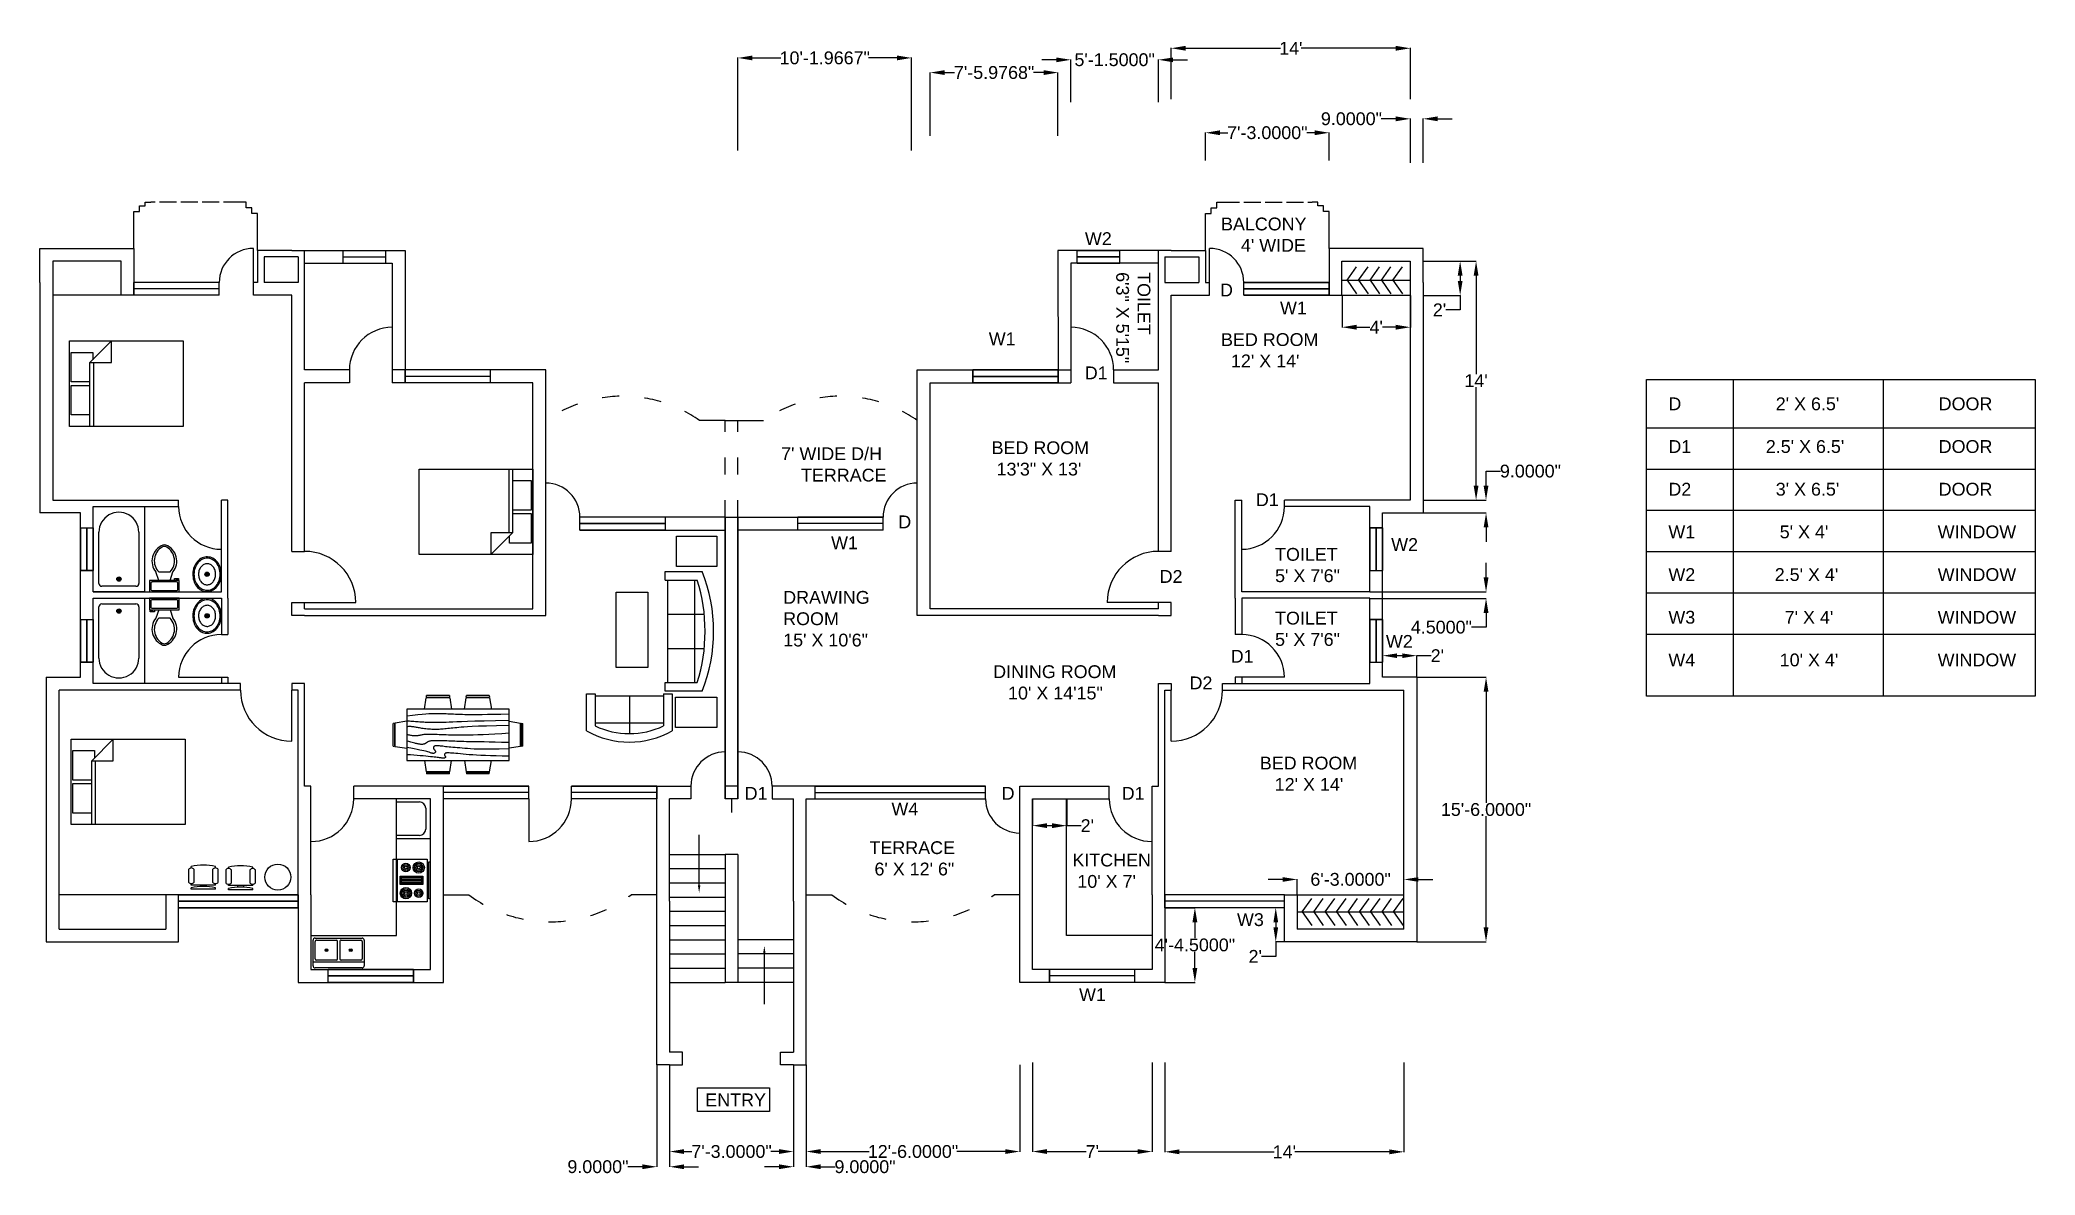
# Model space of a CAD drawing. Header units: inches. Extents: x -946 to 456, y -156 to 642.
import ezdxf
from ezdxf import colors
from ezdxf.entities.mleader import LeaderData, LeaderLine
from ezdxf.math import Vec2, Vec3

# ---------------------------------------------------------------- set-up
doc = ezdxf.new("R2010")
doc.units = ezdxf.units.IN
doc.header["$MEASUREMENT"] = 0
doc.linetypes.add('ACAD_ISO02W100', pattern=[15, 12, -3])
doc.linetypes.add('ACAD_ISO03W100', pattern=[30, 12, -18])
for name, color, linetype in [('BALCONY', 7, 'ACAD_ISO02W100'), ('blocks', 30, 'Continuous'), ('door', 10, 'Continuous'), ('terrace', 7, 'ACAD_ISO03W100'), ('window', 50, 'Continuous')]:
    doc.layers.add(name, color=color, linetype=linetype)
doc.styles.get("Standard").update_dxf_attribs({"font": 'arial.ttf', "height": 9})
doc.dimstyles.get("Standard").update_dxf_attribs({"dimtxt": 9, "dimasz": 10.18, "dimexe": 0.18, "dimexo": 0.0625, "dimgap": 0.09, "dimtad": 0, "dimtih": 1, "dimtoh": 1, "dimdec": 4, "dimzin": 0, "dimdsep": 46, "dimlunit": 3, "dimtxsty": 'Standard', "dimcen": 0.09, "dimadec": 0, "dimazin": 0, "dimtfac": 1, "dimtdec": 4, "dimtofl": 0, "dimtmove": 0, "dimatfit": 3, "dimfxl": 1, "dimtolj": 1, "dimtzin": 0, "dimarcsym": 0})

msp = doc.modelspace()

# ---------------------------------------------------------------- texts
at = {"char_height": 9, "attachment_point": 1}
for s, width, heights, insert in [('W2', 32.3337513, [0], (-211.58383, 507.27282)), ("BALCONY\\P    4' WIDE", 91.3529478, [0], (-115.93294, 517.56738)), (' D', 24, [0], (-120.1253, 471.14255)), ('W1', 32.3337513, [0], (-74.48704, 458.50704)), ('W1', 32.3337513, [0], (-279.13367, 436.82489)), ("BED ROOM\\P  12' X 14'", 91.3529478, [0], (-115.93294, 436.29917)), ('D1', 24, [0], (-211.66121, 412.90121)), ("D                   2' X 6.5'                    DOOR\\P\\PD1               2.5' X 6.5'                   DOOR\\P\\PD2                 3' X 6.5'                    DOOR\\P\\PW1                 5' X 4'                      WINDOW\\P\\PW2                2.5' X 4'                    WINDOW\\P\\PW3                  7' X 4'                     WINDOW\\P\\PW4                 10' X 4'                    WINDOW", 265.6255004, [199.73658], (198.43508, 391.13021)), ("7' WIDE D/H\\P    TERRACE", 91.3529478, [0], (-425.05222, 356.03352)), ('BED ROOM\\P 13\'3" X 13\'', 91.3529478, [0], (-277.14402, 360.26045)), ('D1', 24, [0], (-91.45788, 323.70544)), ('D', 24, [0], (-342.7376, 308.15485)), ('W1', 32.3337513, [0], (-389.93525, 293.4352)), ('TOILET\\P5\' X 7\'6"', 91.3529478, [0], (-77.96757, 285.31892)), ('W2', 32.3337513, [0], (3.65046, 292.22046)), ('D2', 24, [0], (-159.05552, 269.77705)), ('DRAWING ROOM\\P15\' X 10\'6"', 90.4768043, [69.97235], (-423.60825, 255.07486)), ('TOILET\\P5\' X 7\'6"', 91.3529478, [0], (-77.96757, 240.49357)), ('D1', 24, [0], (-109.12603, 213.67183)), ('W2', 32.3337513, [0], (-0.06147, 224.11759)), ('DINING ROOM\\P   10\' X 14\'15"', 91.3529478, [0], (-276.05658, 202.83859)), ('D2', 24, [0], (-138.06245, 194.97008)), ("BED ROOM\\P   12' X 14'", 91.3529478, [0], (-88.66247, 138.59314)), ('D1', 24, [0], (-450.68926, 117.32952)), ('D', 24, [0], (-270.09457, 117.32952)), ('D1', 24, [0], (-185.72243, 117.32952)), ('W4', 32.3337513, [0], (-347.53238, 106.34571)), ('TERRACE\\P 6\' X 12\' 6"', 91.3529478, [0], (-362.96237, 79.11835)), ("KITCHEN\\P 10' X 7'", 90.1344009, [27.1643], (-220.3861, 70.40697)), ('W3', 32.3337513, [0], (-104.7213, 28.52451)), ('W1', 32.3337513, [0], (-215.70964, -24.22156)), ('ENTRY', 91.3529478, [0], (-478.34421, -98.17188))]:
    msp.add_mtext_dynamic_manual_height_columns(s, width=width, gutter_width=45, heights=heights, dxfattribs=dict(at, insert=insert))
at = {"insert": (-165.58668, 479.21359), "char_height": 9, "attachment_point": 1, "rotation": 270}
msp.add_mtext_dynamic_manual_height_columns('TOILET\\P6\'3" X 5\'15"', width=91.3529478, gutter_width=45, heights=[0], dxfattribs=at)

# ---------------------------------------------------------------- blocks, each defined once
blk = doc.blocks.new('Bed - Queen')
at = {"linetype": 'Continuous'}
for p, q in [((0, -80.00003), (0, 0)), ((0, 0), (59.99999, 0)), ((59.99999, 0), (59.99999, -80.00003)), ((7.99999, -1.2), (28.79998, -1.2)), ((7.99999, -14.4), (7.99999, -1.2)), ((28.79998, -1.2), (28.79998, -14.4)), ((31.19999, -1.2), (51.99999, -1.2)), ((31.19999, -14.4), (31.19999, -1.2)), ((51.99999, -1.2), (51.99999, -16.4)), ((0, -14.4), (44.8, -14.4)), ((44.8, -16.8), (0, -16.8)), ((59.99999, -29.6), (44.8, -14.4)), ((44.8, -14.4), (44.8, -29.6)), ((51.99999, -16.4), (46.79936, -16.4)), ((44.8, -29.6), (59.99999, -29.6)), ((59.99999, -80.00003), (0, -80.00003))]:
    blk.add_line(p, q, dxfattribs=at)
blk = doc.blocks.new('Dining Set - 36 x 72 in.')
at = {"linetype": 'Continuous'}
for p, q in [((36, 18), (-36, 18)), ((-36, 18), (-36, -18)), ((-22.2343, 26.00059), (-23.4847, 17.99762)), ((-22.2304, 26), (-5.7608, 26)), ((-22, 27.5), (-22.1562, 26.50042)), ((-5.8416, 26.5), (-22.1534, 26.5)), ((-22, 27.5), (-6, 27.5)), ((-5.8437, 26.49966), (-6, 27.5)), ((-4.5152, 17.99762), (-5.7655, 25.99926)), ((5.7657, 26.00059), (4.5153, 17.99762)), ((5.7696, 26), (22.2392, 26)), ((6, 27.5), (5.8438, 26.50042)), ((22.1584, 26.5), (5.8466, 26.5)), ((6, 27.5), (22, 27.5)), ((22.1563, 26.49966), (22, 27.5)), ((23.4848, 17.99762), (22.2345, 25.99926)), ((36, -18), (36, 18)), ((-45.5, 8), (-44.5004, 8.15617)), ((-45.5, 8), (-45.5, -8)), ((-44.5, -8.15843), (-44.5, 8.15338)), ((-44.0006, 8.23428), (-35.9976, 9.48474)), ((-44, 8.23041), (-44, -8.23915)), ((44.0006, 8.23428), (35.9976, 9.48474)), ((44, 8.23041), (44, -8.23915)), ((44.5, -8.15843), (44.5, 8.15338)), ((45.5, 8), (44.5005, 8.15617)), ((45.5, 8), (45.5, -8)), ((-44.4997, -8.15631), (-45.5, -8)), ((-35.9976, -9.48476), (-43.9993, -8.2345)), ((35.9976, -9.48476), (43.9993, -8.2345)), ((44.4997, -8.15631), (45.5, -8)), ((-36, -18), (36, -18)), ((-22.2343, -26.0006), (-23.4847, -17.99762)), ((-22.2304, -26), (-5.7608, -26)), ((-22, -27.5), (-22.1562, -26.50044)), ((-5.8416, -26.5), (-22.1534, -26.5)), ((-22, -27.5), (-6, -27.5)), ((-5.8437, -26.49967), (-6, -27.5)), ((-4.5152, -17.99762), (-5.7655, -25.99928)), ((5.7657, -26.0006), (4.5153, -17.99762)), ((5.7696, -26), (22.2392, -26)), ((6, -27.5), (5.8438, -26.50044)), ((22.1584, -26.5), (5.8466, -26.5)), ((6, -27.5), (22, -27.5)), ((22.1563, -26.49967), (22, -27.5)), ((23.4848, -17.99762), (22.2345, -25.99928))]:
    blk.add_line(p, q, dxfattribs=at)
for points in [[(-36, 15), (-31.1772, 14.97754), (-26.8079, 14.91406), (-22.8538, 14.81543), (-19.276, 14.6875), (-16.0362, 14.53613), (-13.0957, 14.36718), (-10.4159, 14.18652), (-7.9583, 14), (-5.6904, 13.81315), (-3.6035, 13.63021), (-1.6954, 13.45508), (0.0365, 13.29166), (1.5945, 13.14388), (2.9811, 13.01562), (4.1988, 12.9108), (5.25, 12.83333), (6.1393, 12.78613), (6.8802, 12.76823), (7.4883, 12.77767), (7.9792, 12.8125), (8.3685, 12.87077), (8.6719, 12.95052), (8.9049, 13.0498), (9.0833, 13.16666), (9.2205, 13.29899), (9.3216, 13.44401), (9.3895, 13.59879), (9.4271, 13.76041), (9.4373, 13.92594), (9.4232, 14.09245), (9.3875, 14.257), (9.3333, 14.41666), (9.2638, 14.56917), (9.1836, 14.71484), (9.0975, 14.85465), (9.0104, 14.98958), (8.9272, 15.1206), (8.8529, 15.2487), (8.7922, 15.37483), (8.75, 15.5), (8.7305, 15.62467), (8.7344, 15.74739), (8.7617, 15.86621), (8.8125, 15.97916), (8.8867, 16.08431), (8.9844, 16.17968), (9.1055, 16.26334), (9.25, 16.33333), (9.4189, 16.38802), (9.6172, 16.42708), (9.8506, 16.45052), (10.125, 16.45833), (10.4463, 16.45052), (10.8203, 16.42708), (11.2529, 16.38802), (11.75, 16.33333), (12.3184, 16.26318), (12.9694, 16.17838), (13.7151, 16.07991), (14.5677, 15.96875), (15.5395, 15.84586), (16.6426, 15.71224), (17.8893, 15.56884), (19.2917, 15.41666), (20.859, 15.25667), (22.5879, 15.08984), (24.4721, 14.91715), (26.5052, 14.73958), (28.6809, 14.5581), (30.9929, 14.3737), (33.4347, 14.18733), (36, 14)], [(-36, 10), (-28.9766, 10.14274), (-23.1725, 10.20442), (-18.4241, 10.19775), (-14.5677, 10.13541), (-11.4399, 10.03011), (-8.877, 9.89453), (-6.7154, 9.74137), (-4.7917, 9.58333), (-2.9698, 9.43082), (-1.2246, 9.28515), (0.4415, 9.14534), (2.026, 9.01041), (3.5266, 8.87939), (4.9408, 8.7513), (6.266, 8.62516), (7.5, 8.5), (8.6411, 8.37549), (9.6914, 8.2539), (10.6538, 8.13818), (11.5312, 8.03125), (12.3267, 7.93603), (13.043, 7.85547), (13.6831, 7.79248), (14.25, 7.75), (14.7471, 7.7303), (15.1797, 7.73307), (15.5537, 7.75732), (15.875, 7.80208), (16.1494, 7.86637), (16.3828, 7.94922), (16.5811, 8.04964), (16.75, 8.16666), (16.8944, 8.29915), (17.0143, 8.44531), (17.1089, 8.60319), (17.1771, 8.77083), (17.218, 8.94629), (17.2305, 9.1276), (17.2137, 9.31282), (17.1667, 9.5), (17.0895, 9.6875), (16.987, 9.875), (16.8649, 10.0625), (16.7292, 10.25), (16.5856, 10.4375), (16.4401, 10.625), (16.2985, 10.8125), (16.1667, 11), (16.05, 11.18733), (15.9518, 11.3737), (15.8752, 11.5581), (15.8229, 11.73958), (15.798, 11.91715), (15.8034, 12.08984), (15.842, 12.25667), (15.9167, 12.41666), (16.0295, 12.56836), (16.1784, 12.70833), (16.3605, 12.83268), (16.5729, 12.9375), (16.8127, 13.01888), (17.0768, 13.07291), (17.3625, 13.0957), (17.6667, 13.08333), (17.9894, 13.03312), (18.3418, 12.94726), (18.7382, 12.82918), (19.1927, 12.68229), (19.7195, 12.51001), (20.3327, 12.31575), (21.0465, 12.10294), (21.875, 11.875), (22.8357, 11.63354), (23.959, 11.37304), (25.2786, 11.08618), (26.8282, 10.76562), (28.6414, 10.40405), (30.752, 9.99414), (33.1936, 9.52856), (36, 9)], [(-36, 5.5), (-30.7157, 5.3348), (-26.069, 5.20963), (-21.9946, 5.11767), (-18.4271, 5.05208), (-15.3009, 5.00602), (-12.5508, 4.97265), (-10.1112, 4.94515), (-7.9167, 4.91666), (-5.909, 4.88167), (-4.0586, 4.83984), (-2.3429, 4.79215), (-0.7396, 4.73958), (0.7739, 4.6831), (2.22, 4.6237), (3.6213, 4.56233), (5, 4.5), (6.373, 4.43782), (7.7344, 4.3776), (9.0723, 4.32129), (10.375, 4.27083), (11.6309, 4.22819), (12.8281, 4.19531), (13.9551, 4.17415), (15, 4.16666), (15.954, 4.17448), (16.819, 4.19791), (17.6001, 4.23698), (18.3021, 4.29166), (18.9299, 4.36198), (19.4883, 4.44791), (19.9823, 4.54948), (20.4167, 4.66666), (20.7969, 4.79899), (21.1302, 4.94401), (21.4245, 5.09879), (21.6875, 5.26041), (21.9271, 5.42594), (22.1511, 5.59245), (22.3672, 5.757), (22.5834, 5.91666), (22.8065, 6.06868), (23.0404, 6.21093), (23.2879, 6.34147), (23.5521, 6.45833), (23.8358, 6.55957), (24.142, 6.64323), (24.4735, 6.70735), (24.8334, 6.75), (25.2235, 6.76969), (25.642, 6.76692), (26.0858, 6.74267), (26.5521, 6.69791), (27.0379, 6.63362), (27.5404, 6.55078), (28.0565, 6.45036), (28.5834, 6.33333), (29.1242, 6.19987), (29.7071, 6.04687), (30.3661, 5.87044), (31.1354, 5.66666), (32.0493, 5.43164), (33.142, 5.16146), (34.4475, 4.85221), (36, 4.5)], [(-36, -1), (-30.7915, -0.6591), (-26.0195, -0.38216), (-21.6519, -0.16284), (-17.6563, 0.00521), (-14.0005, 0.12833), (-10.6523, 0.21289), (-7.5796, 0.26522), (-4.75, 0.29166), (-2.134, 0.29793), (0.2878, 0.28711), (2.5317, 0.26163), (4.6146, 0.22396), (6.5529, 0.17651), (8.3633, 0.12174), (10.0623, 0.06209), (11.6667, 0), (13.1899, -0.06201), (14.6341, -0.1211), (15.9982, -0.17432), (17.2813, -0.21875), (18.4823, -0.25147), (19.6003, -0.26953), (20.6343, -0.27002), (21.5834, -0.25), (22.4481, -0.20768), (23.2357, -0.14584), (23.9549, -0.06836), (24.6146, 0.02083), (25.2235, 0.11784), (25.7904, 0.21875), (26.3241, 0.31966), (26.8334, 0.41666), (27.3265, 0.50618), (27.8099, 0.58593), (28.2894, 0.65397), (28.7709, 0.70833), (29.2601, 0.74707), (29.763, 0.76823), (30.2855, 0.76985), (30.8334, 0.75), (31.4088, 0.70784), (31.9994, 0.64713), (32.589, 0.57275), (33.1615, 0.48958), (33.7008, 0.4025), (34.1908, 0.3164), (34.6153, 0.23616), (34.9584, 0.16666), (35.2099, 0.11165), (35.3848, 0.07031), (35.504, 0.04069), (35.5886, 0.02083), (35.6594, 0.00879), (35.7377, 0.0026), (35.8442, 0.00032), (36, 0)], [(-36, -6.5), (-27.1843, -6.31267), (-20.084, -6.1263), (-14.469, -5.9419), (-10.1094, -5.76042), (-6.7752, -5.58285), (-4.2363, -5.41016), (-2.2629, -5.24333), (-0.625, -5.08334), (0.8708, -4.93099), (2.2715, -4.78646), (3.5872, -4.64974), (4.8281, -4.52084), (6.0046, -4.39974), (7.127, -4.28646), (8.2053, -4.18099), (9.25, -4.08334), (10.2705, -3.99382), (11.2734, -3.91407), (12.2647, -3.84603), (13.25, -3.79167), (14.2354, -3.75293), (15.2266, -3.73177), (16.2295, -3.73015), (17.25, -3.75), (18.2912, -3.79248), (19.3451, -3.85547), (20.4009, -3.93604), (21.4479, -4.03125), (22.4754, -4.13819), (23.4727, -4.25391), (24.4289, -4.37549), (25.3334, -4.5), (26.1785, -4.62492), (26.9694, -4.74935), (27.7145, -4.87281), (28.4219, -4.99479), (29.1, -5.11483), (29.7572, -5.23242), (30.4016, -5.34709), (31.0417, -5.45834), (31.6837, -5.56437), (32.3262, -5.65821), (32.9658, -5.73153), (33.599, -5.77604), (34.2224, -5.78345), (34.8327, -5.74545), (35.4264, -5.65373), (36, -5.5)], [(-36, -10), (-26.4022, -9.81299), (-18.4675, -9.62891), (-11.9839, -9.45069), (-6.7396, -9.28125), (-2.5226, -9.12354), (0.8789, -8.98047), (3.6769, -8.85498), (6.0833, -8.75), (8.2767, -8.66765), (10.3021, -8.60677), (12.1712, -8.56543), (13.8958, -8.54167), (15.4876, -8.53353), (16.9583, -8.53907), (18.3197, -8.55632), (19.5834, -8.58334), (20.7616, -8.61841), (21.8685, -8.66081), (22.9188, -8.71004), (23.9271, -8.76563), (24.9081, -8.82707), (25.8763, -8.89388), (26.8465, -8.96558), (27.8334, -9.04167), (28.8474, -9.12118), (29.8828, -9.20117), (30.93, -9.27824), (31.9792, -9.34896), (33.0205, -9.40991), (34.0443, -9.45768), (35.0407, -9.48885), (36, -9.5)], [(-36, -14.5), (-30.0881, -14.33513), (-25.0332, -14.21224), (-20.7312, -14.12647), (-17.0781, -14.07292), (-13.97, -14.04671), (-11.3027, -14.04297), (-8.9724, -14.05681), (-6.875, -14.08334), (-4.9224, -14.11833), (-3.0905, -14.16016), (-1.3709, -14.20785), (0.2448, -14.26042), (1.7647, -14.3169), (3.1973, -14.3763), (4.5507, -14.43767), (5.8333, -14.5), (7.0554, -14.5621), (8.235, -14.62175), (9.3922, -14.67652), (10.5469, -14.72396), (11.7192, -14.76164), (12.929, -14.78711), (14.1965, -14.79794), (15.5417, -14.79167), (16.9933, -14.76424), (18.6152, -14.70508), (20.4804, -14.60197), (22.6615, -14.44271), (25.2312, -14.21509), (28.2624, -13.9069), (31.8277, -13.50594), (36, -13)]]:
    blk.add_lwpolyline(points, dxfattribs=at)
blk = doc.blocks.new('Chair - Desk')
at = {"linetype": 'Continuous'}
for p, q in [((-8.5, 0), (-8.5, -1)), ((-8.5, 0), (8.5, 0)), ((8.5, 0), (8.5, -1)), ((-10.5, -5), (-10.5, -14)), ((-8.5, -3), (-8.5, -4)), ((-8.5, -3), (8.5, -3)), ((-6.5, -14), (-6.5, -5)), ((-2, -3), (-2, -1.9355)), ((2, -1.9576), (2, -3)), ((6.5, -5), (6.5, -14)), ((8.5, -3), (8.5, -4)), ((10.5, -14), (10.5, -5)), ((-8.5, -15), (-8.5, -16)), ((8.5, -15), (8.5, -16))]:
    blk.add_line(p, q, dxfattribs=at)
for centre, radius, start, end in [((-8.5, -6.5), 2.5, 36.8699, 143.1301), ((-8.5, -12.5), 2.5, 216.8699, 323.1301), ((0, 34.625), 36.625, 256.5803, 283.4197), ((8.5, -6.5), 2.5, 36.8699, 143.1301), ((8.5, -12.5), 2.5, 216.8699, 323.1301), ((0, 19.625), 36.625, 256.5803, 283.4197)]:
    blk.add_arc(centre, radius, start, end, dxfattribs=at)
blk = doc.blocks.new('Sink-double - 36 in top')
for p, q in [((-18, -4), (18, -4)), ((-0.75, -18.5), (-0.75, -6.5)), ((0.75, -6.5), (0.75, -18.5))]:
    blk.add_line(p, q)
for points in [[(-16.5, 0), (16.5, 0)], [(-18, -19.5), (-18, -1.5)], [(-16.5, -18.5), (-16.5, -6.5)], [(-15.5, -5.5), (-1.75, -5.5)], [(1.75, -5.5), (15.5, -5.5)], [(16.5, -6.5), (16.5, -18.5)], [(18, -1.5), (18, -19.5)], [(16.5, -21), (-16.5, -21)], [(-1.75, -19.5), (-15.5, -19.5)], [(15.5, -19.5), (1.75, -19.5)]]:
    blk.add_lwpolyline(points)
for centre, radius in [((-8.5, -12.5), 1), ((-8.5, -12.5), 0.5), ((8.5, -12.5), 1), ((8.5, -12.5), 0.5)]:
    blk.add_circle(centre, radius)
for centre, radius, start, end in [((-16.5, -1.5), 1.5, 90, 180), ((16.5, -1.5), 1.5, 0, 90), ((-15.5, -6.5), 1, 90, 180), ((-1.75, -6.5), 1, 0, 90), ((1.75, -6.5), 1, 90, 180), ((15.5, -6.5), 1, 0, 90), ((-16.5, -19.5), 1.5, 180, 270), ((-15.5, -18.5), 1, 180, 270), ((-1.75, -18.5), 1, 270, 0), ((1.75, -18.5), 1, 180, 270), ((15.5, -18.5), 1, 270, 0), ((16.5, -19.5), 1.5, 270, 0)]:
    blk.add_arc(centre, radius, start, end)
blk = doc.blocks.new('Range-Oven - 30 in top')
for p, q in [((0, -3), (30, -3)), ((12, -6), (18, -6)), ((13, -20), (13, -6)), ((14, -6), (14, -20)), ((15, -20), (15, -6)), ((16, -6), (16, -20)), ((17, -20), (17, -6)), ((6, -24), (6, -25)), ((8, -25), (8, -24)), ((18, -20), (12, -20)), ((22, -25), (22, -24)), ((24, -24), (24, -25))]:
    blk.add_line(p, q)
for points in [[(0, -24), (0, 0), (30, 0), (30, -24)], [(12, -21), (12, -5), (18, -5), (18, -21)], [(2, -26), (2, -25), (28, -25), (28, -26)]]:
    blk.add_lwpolyline(points, close=True)
for centre, radius in [((6, -9), 4), ((6, -9), 3), ((6, -9), 2), ((6, -9), 1), ((24, -18), 4), ((24, -9), 3), ((24, -9), 2), ((24, -9), 1), ((6, -18), 3), ((6, -18), 2), ((6, -18), 1), ((24, -18), 3), ((24, -18), 2), ((24, -18), 1)]:
    blk.add_circle(centre, radius)
blk = doc.blocks.new('Sofa - Roundback 7 ft.')
at = {"linetype": 'Continuous'}
for p, q in [((-36.000027, -34), (-36.000027, -11.4696)), ((-35.999844, -13.3819), (35.9998, -13.3819)), ((-12.00002, -32.4421), (-12.00003, -6.5971)), ((11.99997, -32.4421), (11.99998, -6.5971)), ((35.99998, -34), (35.99998, -11.4696)), ((-36.000027, -32.4421), (35.99998, -32.4421))]:
    blk.add_line(p, q, dxfattribs=at)
for points in [[(-36.000027, -34), (-42.000027, -34), (-42.000027, -8)], [(41.99998, -8), (41.99998, -34), (35.99998, -34)]]:
    blk.add_lwpolyline(points, dxfattribs=at)
for centre, radius, start, end in [((0, -114.25), 114.25, 68.43141, 111.5686), ((-0.00001, -127.1968), 121.1968, 72.72033, 107.2797)]:
    blk.add_arc(centre, radius, start, end, dxfattribs=at)
blk = doc.blocks.new('Sofa - Roundback Loveseat 5 ft.')
at = {"linetype": 'Continuous'}
for p, q in [((-24, -33.99998), (-24, -11.46958)), ((-23.9998, -13.38178), (23.99986, -13.38178)), ((0, -32.44198), (0, -5.99998)), ((24.00004, -33.99998), (24.00004, -11.46958)), ((-24, -32.44198), (24.00004, -32.44198))]:
    blk.add_line(p, q, dxfattribs=at)
for points in [[(-24, -33.99998), (-30, -33.99998), (-30, -7.99998)], [(30.00004, -7.99998), (30.00004, -33.99998), (24.00004, -33.99998)]]:
    blk.add_lwpolyline(points, dxfattribs=at)
for centre, radius, start, end in [((0, -60.24998), 60.24998, 60.13715, 119.8628), ((0, -61.38438), 55.38444, 64.32083, 115.6792)]:
    blk.add_arc(centre, radius, start, end, dxfattribs=at)
blk = doc.blocks.new('Bath Tub - 26 x 60 in.')
for p, q in [((8, -18), (10, -18)), ((9, -17), (9, -19))]:
    blk.add_line(p, q)
blk.add_lwpolyline([(0, -36), (0, 0), (60, 0), (60, -36)], close=True)
for points in [[(4, -30), (4, -6)], [(6, -4), (42, -4)], [(42, -32), (6, -32)]]:
    blk.add_lwpolyline(points)
for radius in [1.5, 1]:
    blk.add_circle((9, -18), radius)
for centre, radius, start, end in [((5.75, -5.75), 1.77, 81.8699, 188.1301), ((42, -18), 14, 270, 90), ((5.75, -30.25), 1.77, 171.8699, 278.1301)]:
    blk.add_arc(centre, radius, start, end)
blk = doc.blocks.new('Toilet - top')
for p, q in [((-10, -8.5), (-8, -8.5)), ((-10, -9.5), (-10, -8.5)), ((-7, -9.5), (-10, -9.5)), ((-8, -8.5), (-8, -8)), ((-7, -8), (-7, -9.5)), ((-4, -8), (-6, -14)), ((4, -14), (-4, -14)), ((4, -8), (6, -14)), ((9.5, -6), (9.5, -2))]:
    blk.add_line(p, q)
blk.add_lwpolyline([(10.5, -8), (10.5, 0), (-10.5, 0), (-10.5, -8)], close=True)
for points in [[(-9.5, -2), (-9.5, -6)], [(8.5, -1), (-8.5, -1)], [(-8.5, -7), (8.5, -7)]]:
    blk.add_lwpolyline(points)
for centre, radius, start, end in [((-8.6, -1.9), 0.884, 81.8699, 188.1301), ((-8.6, -6.1), 0.884, 171.8699, 278.1301), ((3.5, -21.6), 12.2, 141.4691, 247.9714), ((4.2, -21.8), 11.3, 136.3677, 238.9468), ((-3.5, -21.6), 12.2, 292.0284, 38.5307), ((-4.2, -21.8), 11.3, 301.053, 43.6321), ((8.6, -1.9), 0.884, 351.8699, 98.1301), ((8.6, -6.1), 0.884, 261.8699, 8.1301), ((0, -27.9), 4, 245.7318, 294.2682), ((0, -29), 4, 254.8605, 285.1395)]:
    blk.add_arc(centre, radius, start, end)
blk = doc.blocks.new('Sink - Oval top')
for p, q in [((-1, 0), (1, 0)), ((0, 1), (0, -1))]:
    blk.add_line(p, q)
at = {"linetype": 'Continuous'}
for points in [[(-12.2, 0.4, 0.117634), (-11.5, -3.4, 0.104469), (-8.9, -6.8, 0.090016), (-5.1, -9.1, 0.08192), (-0.3, -10, 0.08192), (4.5, -9.4, 0.090016), (8.4, -7.4, 0.104469), (11.2, -4.1, 0.117634), (12.2, -0.4, 0.117634), (11.5, 3.4, 0.104469), (8.9, 6.8, 0.090016), (5.1, 9.1, 0.08192), (0.3, 10, 0.08192), (-4.5, 9.4, 0.090016), (-8.4, 7.4, 0.104469), (-11.2, 4.1, 0.117634)], [(-11.3, 0.2, 0.118622), (-10.5, -3.3, 0.104678), (-8.1, -6.4, 0.089562), (-4.5, -8.4, 0.081185), (-0.1, -9.2, 0.081185), (4.3, -8.5, 0.089562), (7.9, -6.6, 0.104678), (10.4, -3.5, 0.118622), (11.3, -0.2, 0.118622), (10.5, 3.3, 0.104678), (8.1, 6.4, 0.089562), (4.5, 8.4, 0.081185), (0.1, 9.2, 0.081185), (-4.3, 8.5, 0.089562), (-7.9, 6.6, 0.104678), (-10.4, 3.5, 0.118622)], [(-7.4, 0.1, 0.118283), (-6.9, -2.2, 0.104607), (-5.3, -4.2, 0.089718), (-3, -5.5, 0.081436), (-0.1, -6, 0.081436), (2.8, -5.6, 0.089718), (5.2, -4.3, 0.104607), (6.9, -2.3, 0.118283), (7.4, -0.1, 0.118283), (6.9, 2.2, 0.104607), (5.3, 4.2, 0.089718), (3, 5.5, 0.081436), (0.1, 6, 0.081436), (-2.8, 5.6, 0.089718), (-5.2, 4.3, 0.104607), (-6.9, 2.3, 0.118283)]]:
    blk.add_lwpolyline(points, format="xyb", close=True, dxfattribs=at)
for radius in [1.5, 1]:
    blk.add_circle((0, 0), radius)
blk = doc.blocks.new('*D36')
at = {"color": 0, "lineweight": -2, "transparency": 16777216}
for p, q in [((-248.4, 108.9), (-248.4, 89.9)), ((-224.4, 108.9), (-224.4, 89.9)), ((-238.2, 90.1), (-234.6, 90.1)), ((-224.4, 90.1), (-214.2, 90.1))]:
    blk.add_line(p, q, dxfattribs=at)
at = {"color": 0, "transparency": 16777216}
for points in [[(-238.2, 91.8), (-238.2, 88.4), (-248.4, 90.1)], [(-234.6, 91.8), (-234.6, 88.4), (-224.4, 90.1)]]:
    blk.add_solid(points, dxfattribs=at)
at = {"layer": 'Defpoints', "color": 0, "transparency": 16777216}
for p in [(-248.4, 108.9), (-224.4, 108.9), (-224.4, 90.1)]:
    blk.add_point(p, dxfattribs=at)
at = {"color": 0, "transparency": 16777216, "insert": (-209.9, 90.1), "char_height": 9, "attachment_point": 5}
blk.add_mtext("\\A1;2'", dxfattribs=at)
blk = doc.blocks.new('*D37')
at = {"color": 0, "lineweight": -2, "transparency": 16777216}
for p, q in [((-155.4, 32.4), (-134.1, 32.4)), ((-134.3, 22.2), (-134.3, 10.9)), ((-134.3, -9.9), (-134.3, 1.5)), ((-155.4, -20.1), (-134.1, -20.1))]:
    blk.add_line(p, q, dxfattribs=at)
at = {"color": 0, "transparency": 16777216}
for points in [[(-136, 22.2), (-132.6, 22.2), (-134.3, 32.4)], [(-136, -9.9), (-132.6, -9.9), (-134.3, -20.1)]]:
    blk.add_solid(points, dxfattribs=at)
at = {"layer": 'Defpoints', "color": 0, "transparency": 16777216}
for p in [(-155.4, 32.4), (-155.4, -20.1), (-134.3, -20.1)]:
    blk.add_point(p, dxfattribs=at)
at = {"color": 0, "transparency": 16777216, "insert": (-134.3, 6.2), "char_height": 9, "attachment_point": 5}
blk.add_mtext('\\A1;4\'-4.5000"', dxfattribs=at)
blk = doc.blocks.new('*D38')
at = {"color": 0, "lineweight": -2, "transparency": 16777216}
for p, q in [((70.3, 264.6), (70.3, 274.8)), ((-11.4, 254.4), (70.5, 254.4)), ((-11.4, 249.9), (70.5, 249.9)), ((70.3, 239.7), (70.3, 229.6)), ((70.3, 229.6), (60.1, 229.6))]:
    blk.add_line(p, q, dxfattribs=at)
at = {"color": 0, "transparency": 16777216}
for points in [[(68.6, 264.6), (72, 264.6), (70.3, 254.4)], [(68.6, 239.7), (72, 239.7), (70.3, 249.9)]]:
    blk.add_solid(points, dxfattribs=at)
at = {"layer": 'Defpoints', "color": 0, "transparency": 16777216}
for p in [(-11.4, 254.4), (-11.4, 249.9), (70.3, 249.9)]:
    blk.add_point(p, dxfattribs=at)
at = {"color": 0, "transparency": 16777216, "insert": (38.9, 229.6), "char_height": 9, "attachment_point": 5}
blk.add_mtext('\\A1;4.5000"', dxfattribs=at)
blk = doc.blocks.new('*D39')
at = {"color": 0, "lineweight": -2, "transparency": 16777216}
for p, q in [((-2.4, 194.5), (-2.4, 209.7)), ((7.8, 209.6), (11.4, 209.6)), ((21.6, 194.5), (21.6, 209.7)), ((21.6, 209.6), (31.8, 209.6))]:
    blk.add_line(p, q, dxfattribs=at)
at = {"color": 0, "transparency": 16777216}
for points in [[(7.8, 211.2), (7.8, 207.9), (-2.4, 209.6)], [(11.4, 211.2), (11.4, 207.9), (21.6, 209.6)]]:
    blk.add_solid(points, dxfattribs=at)
at = {"layer": 'Defpoints', "color": 0, "transparency": 16777216}
for p in [(21.6, 209.6), (-2.4, 194.4), (21.6, 194.4)]:
    blk.add_point(p, dxfattribs=at)
at = {"color": 0, "transparency": 16777216, "insert": (36.1, 209.6), "char_height": 9, "attachment_point": 5}
blk.add_mtext("\\A1;2'", dxfattribs=at)
blk = doc.blocks.new('*D40')
at = {"color": 0, "lineweight": -2, "transparency": 16777216}
for p, q in [((21.6, 194.4), (70.5, 194.4)), ((70.3, 184.2), (70.3, 106.1)), ((70.3, 18.6), (70.3, 96.7)), ((21.6, 8.4), (70.5, 8.4))]:
    blk.add_line(p, q, dxfattribs=at)
at = {"color": 0, "transparency": 16777216}
for points in [[(68.6, 184.2), (72, 184.2), (70.3, 194.4)], [(68.6, 18.6), (72, 18.6), (70.3, 8.4)]]:
    blk.add_solid(points, dxfattribs=at)
at = {"layer": 'Defpoints', "color": 0, "transparency": 16777216}
for p in [(21.6, 194.4), (21.6, 8.4), (70.3, 8.4)]:
    blk.add_point(p, dxfattribs=at)
at = {"color": 0, "transparency": 16777216, "insert": (70.3, 101.4), "char_height": 9, "attachment_point": 5}
blk.add_mtext('\\A1;15\'-6.0000"', dxfattribs=at)
blk = doc.blocks.new('*D41')
at = {"color": 0, "lineweight": -2, "transparency": 16777216}
for p, q in [((70.3, 329.1), (70.3, 339.3)), ((70.3, 339.3), (80.5, 339.3)), ((26.1, 318.9), (70.5, 318.9)), ((26.1, 309.9), (70.5, 309.9)), ((70.3, 299.7), (70.3, 289.6))]:
    blk.add_line(p, q, dxfattribs=at)
at = {"color": 0, "transparency": 16777216}
for points in [[(68.6, 329.1), (72, 329.1), (70.3, 318.9)], [(68.6, 299.7), (72, 299.7), (70.3, 309.9)]]:
    blk.add_solid(points, dxfattribs=at)
at = {"layer": 'Defpoints', "color": 0, "transparency": 16777216}
for p in [(26.1, 318.9), (26.1, 309.9), (70.3, 318.9)]:
    blk.add_point(p, dxfattribs=at)
at = {"color": 0, "transparency": 16777216, "insert": (101.5, 339.3), "char_height": 9, "attachment_point": 5}
blk.add_mtext('\\A1;9.0000"', dxfattribs=at)
blk = doc.blocks.new('*D42')
at = {"color": 0, "lineweight": -2, "transparency": 16777216}
for p, q in [((26.1, 486.9), (63.4, 486.9)), ((63.3, 476.7), (63.3, 407.5)), ((63.3, 329.1), (63.3, 398.3)), ((26.1, 318.9), (63.4, 318.9))]:
    blk.add_line(p, q, dxfattribs=at)
at = {"color": 0, "transparency": 16777216}
for points in [[(61.6, 476.7), (65, 476.7), (63.3, 486.9)], [(61.6, 329.1), (65, 329.1), (63.3, 318.9)]]:
    blk.add_solid(points, dxfattribs=at)
at = {"layer": 'Defpoints', "color": 0, "transparency": 16777216}
for p in [(26.1, 486.9), (26.1, 318.9), (63.3, 318.9)]:
    blk.add_point(p, dxfattribs=at)
at = {"color": 0, "transparency": 16777216, "insert": (63.3, 402.9), "char_height": 9, "attachment_point": 5}
blk.add_mtext("\\A1;14'", dxfattribs=at)
blk = doc.blocks.new('*D43')
at = {"color": 0, "lineweight": -2, "transparency": 16777216}
for p, q in [((26.1, 486.9), (52.3, 486.9)), ((52.1, 476.7), (52.1, 473.1)), ((26.1, 462.9), (52.3, 462.9)), ((52.1, 462.9), (52.1, 452.7)), ((52.1, 452.7), (42, 452.7))]:
    blk.add_line(p, q, dxfattribs=at)
at = {"color": 0, "transparency": 16777216}
for points in [[(50.4, 476.7), (53.8, 476.7), (52.1, 486.9)], [(50.4, 473.1), (53.8, 473.1), (52.1, 462.9)]]:
    blk.add_solid(points, dxfattribs=at)
at = {"layer": 'Defpoints', "color": 0, "transparency": 16777216}
for p in [(26.1, 486.9), (26.1, 462.9), (52.1, 462.9)]:
    blk.add_point(p, dxfattribs=at)
at = {"color": 0, "transparency": 16777216, "insert": (37.6, 452.7), "char_height": 9, "attachment_point": 5}
blk.add_mtext("\\A1;2'", dxfattribs=at)
blk = doc.blocks.new('*D44')
at = {"color": 0, "lineweight": -2, "transparency": 16777216}
for p, q in [((-30.9, 462.9), (-30.9, 440.3)), ((17.1, 462.9), (17.1, 440.3)), ((-20.7, 440.5), (-11.3, 440.5)), ((6.9, 440.5), (-2.5, 440.5))]:
    blk.add_line(p, q, dxfattribs=at)
at = {"color": 0, "transparency": 16777216}
for points in [[(-20.7, 442.2), (-20.7, 438.8), (-30.9, 440.5)], [(6.9, 442.2), (6.9, 438.8), (17.1, 440.5)]]:
    blk.add_solid(points, dxfattribs=at)
at = {"layer": 'Defpoints', "color": 0, "transparency": 16777216}
for p in [(-30.9, 462.9), (17.1, 462.9), (17.1, 440.5)]:
    blk.add_point(p, dxfattribs=at)
at = {"color": 0, "transparency": 16777216, "insert": (-6.9, 440.5), "char_height": 9, "attachment_point": 5}
blk.add_mtext("\\A1;4'", dxfattribs=at)
blk = doc.blocks.new('*D46')
at = {"color": 0, "lineweight": -2, "transparency": 16777216}
for p, q in [((-72.6, 52.3), (-82.8, 52.3)), ((-62.4, 41.5), (-62.4, 52.4)), ((12.6, 41.5), (12.6, 52.4)), ((22.8, 52.3), (32.9, 52.3))]:
    blk.add_line(p, q, dxfattribs=at)
at = {"color": 0, "transparency": 16777216}
for points in [[(-72.6, 53.9), (-72.6, 50.6), (-62.4, 52.3)], [(22.8, 53.9), (22.8, 50.6), (12.6, 52.3)]]:
    blk.add_solid(points, dxfattribs=at)
at = {"layer": 'Defpoints', "color": 0, "transparency": 16777216}
for p in [(12.6, 52.3), (-62.4, 41.4), (12.6, 41.4)]:
    blk.add_point(p, dxfattribs=at)
at = {"color": 0, "transparency": 16777216, "insert": (-24.9, 52.3), "char_height": 9, "attachment_point": 5}
blk.add_mtext('\\A1;6\'-3.0000"', dxfattribs=at)
blk = doc.blocks.new('*D47')
at = {"color": 0, "lineweight": -2, "transparency": 16777216}
for p, q in [((-71.5, 32.4), (-77.6, 32.4)), ((-77.5, 22.2), (-77.5, 18.6)), ((-71.5, 8.4), (-77.6, 8.4)), ((-77.5, 8.4), (-77.5, -1.8)), ((-77.5, -1.8), (-87.6, -1.8))]:
    blk.add_line(p, q, dxfattribs=at)
at = {"color": 0, "transparency": 16777216}
for points in [[(-79.1, 22.2), (-75.8, 22.2), (-77.5, 32.4)], [(-79.1, 18.6), (-75.8, 18.6), (-77.5, 8.4)]]:
    blk.add_solid(points, dxfattribs=at)
at = {"layer": 'Defpoints', "color": 0, "transparency": 16777216}
for p in [(-71.4, 32.4), (-77.5, 8.4), (-71.4, 8.4)]:
    blk.add_point(p, dxfattribs=at)
at = {"color": 0, "transparency": 16777216, "insert": (-91.9, -1.8), "char_height": 9, "attachment_point": 5}
blk.add_mtext("\\A1;2'", dxfattribs=at)
blk = doc.blocks.new('*D48')
at = {"color": 0, "lineweight": -2, "transparency": 16777216}
for p, q in [((-512.4, -78.1), (-512.4, -149.8)), ((-503.4, -78.1), (-503.4, -149.8)), ((-522.6, -149.7), (-532.8, -149.7)), ((-493.2, -149.7), (-483.1, -149.7))]:
    blk.add_line(p, q, dxfattribs=at)
at = {"color": 0, "transparency": 16777216}
for points in [[(-522.6, -148), (-522.6, -151.4), (-512.4, -149.7)], [(-493.2, -148), (-493.2, -151.4), (-503.4, -149.7)]]:
    blk.add_solid(points, dxfattribs=at)
at = {"layer": 'Defpoints', "color": 0, "transparency": 16777216}
for p in [(-512.4, -78.1), (-503.4, -78.1), (-512.4, -149.7)]:
    blk.add_point(p, dxfattribs=at)
at = {"color": 0, "transparency": 16777216, "insert": (-553.8, -149.7), "char_height": 9, "attachment_point": 5}
blk.add_mtext('\\A1;9.0000"', dxfattribs=at)
blk = doc.blocks.new('*D49')
at = {"color": 0, "lineweight": -2, "transparency": 16777216}
for p, q in [((-503.4, -78.1), (-503.4, -139.2)), ((-416.4, -78.1), (-416.4, -139.2)), ((-493.2, -139), (-487.7, -139)), ((-426.6, -139), (-432.2, -139))]:
    blk.add_line(p, q, dxfattribs=at)
at = {"color": 0, "transparency": 16777216}
for points in [[(-493.2, -137.3), (-493.2, -140.7), (-503.4, -139)], [(-426.6, -137.3), (-426.6, -140.7), (-416.4, -139)]]:
    blk.add_solid(points, dxfattribs=at)
at = {"layer": 'Defpoints', "color": 0, "transparency": 16777216}
for p in [(-503.4, -78.1), (-416.4, -78.1), (-416.4, -139)]:
    blk.add_point(p, dxfattribs=at)
at = {"color": 0, "transparency": 16777216, "insert": (-459.9, -139), "char_height": 9, "attachment_point": 5}
blk.add_mtext('\\A1;7\'-3.0000"', dxfattribs=at)
blk = doc.blocks.new('*D51')
at = {"color": 0, "lineweight": -2, "transparency": 16777216}
for p, q in [((-416.4, -78.1), (-416.4, -149.8)), ((-407.4, -78.1), (-407.4, -149.8)), ((-426.6, -149.7), (-436.8, -149.7)), ((-397.2, -149.7), (-387.1, -149.7))]:
    blk.add_line(p, q, dxfattribs=at)
at = {"color": 0, "transparency": 16777216}
for points in [[(-426.6, -148), (-426.6, -151.4), (-416.4, -149.7)], [(-397.2, -148), (-397.2, -151.4), (-407.4, -149.7)]]:
    blk.add_solid(points, dxfattribs=at)
at = {"layer": 'Defpoints', "color": 0, "transparency": 16777216}
for p in [(-416.4, -78.1), (-407.4, -78.1), (-407.4, -149.7)]:
    blk.add_point(p, dxfattribs=at)
at = {"color": 0, "transparency": 16777216, "insert": (-366.1, -149.7), "char_height": 9, "attachment_point": 5}
blk.add_mtext('\\A1;9.0000"', dxfattribs=at)
blk = doc.blocks.new('*D52')
at = {"color": 0, "lineweight": -2, "transparency": 16777216}
for p, q in [((-407.4, -78.1), (-407.4, -139.2)), ((-257.4, -78.1), (-257.4, -139.2)), ((-397.2, -139), (-363.3, -139)), ((-267.6, -139), (-301.6, -139))]:
    blk.add_line(p, q, dxfattribs=at)
at = {"color": 0, "transparency": 16777216}
for points in [[(-397.2, -137.3), (-397.2, -140.7), (-407.4, -139)], [(-267.6, -137.3), (-267.6, -140.7), (-257.4, -139)]]:
    blk.add_solid(points, dxfattribs=at)
at = {"layer": 'Defpoints', "color": 0, "transparency": 16777216}
for p in [(-407.4, -78.1), (-257.4, -78.1), (-257.4, -139)]:
    blk.add_point(p, dxfattribs=at)
at = {"color": 0, "transparency": 16777216, "insert": (-332.4, -139), "char_height": 9, "attachment_point": 5}
blk.add_mtext('\\A1;12\'-6.0000"', dxfattribs=at)
blk = doc.blocks.new('*D59')
at = {"color": 0, "lineweight": -2, "transparency": 16777216}
for p, q in [((6.9, 587), (-3.3, 587)), ((17.1, 556.1), (17.1, 587.2)), ((26.1, 556.1), (26.1, 587.2)), ((36.3, 587), (46.4, 587))]:
    blk.add_line(p, q, dxfattribs=at)
at = {"color": 0, "transparency": 16777216}
for points in [[(6.9, 588.7), (6.9, 585.3), (17.1, 587)], [(36.3, 588.7), (36.3, 585.3), (26.1, 587)]]:
    blk.add_solid(points, dxfattribs=at)
at = {"layer": 'Defpoints', "color": 0, "transparency": 16777216}
for p in [(17.1, 587), (17.1, 556), (26.1, 556)]:
    blk.add_point(p, dxfattribs=at)
at = {"color": 0, "transparency": 16777216, "insert": (-24.3, 587), "char_height": 9, "attachment_point": 5}
blk.add_mtext('\\A1;9.0000"', dxfattribs=at)
blk = doc.blocks.new('*D60')
at = {"color": 0, "lineweight": -2, "transparency": 16777216}
for p, q in [((-126.9, 557.7), (-126.9, 577.3)), ((-116.7, 577.2), (-111.2, 577.2)), ((-50.1, 577.2), (-55.7, 577.2)), ((-39.9, 557.7), (-39.9, 577.3))]:
    blk.add_line(p, q, dxfattribs=at)
at = {"color": 0, "transparency": 16777216}
for points in [[(-116.7, 578.9), (-116.7, 575.5), (-126.9, 577.2)], [(-50.1, 578.9), (-50.1, 575.5), (-39.9, 577.2)]]:
    blk.add_solid(points, dxfattribs=at)
at = {"layer": 'Defpoints', "color": 0, "transparency": 16777216}
for p in [(-39.9, 577.2), (-126.9, 557.6), (-39.9, 557.6)]:
    blk.add_point(p, dxfattribs=at)
at = {"color": 0, "transparency": 16777216, "insert": (-83.4, 577.2), "char_height": 9, "attachment_point": 5}
blk.add_mtext('\\A1;7\'-3.0000"', dxfattribs=at)
blk = doc.blocks.new('*D61')
at = {"color": 0, "lineweight": -2, "transparency": 16777216}
for p, q in [((-150.9, 600.8), (-150.9, 636.8)), ((-140.7, 636.6), (-74.2, 636.6)), ((6.9, 636.6), (-59.6, 636.6)), ((17.1, 600.8), (17.1, 636.8))]:
    blk.add_line(p, q, dxfattribs=at)
at = {"color": 0, "transparency": 16777216}
for points in [[(-140.7, 638.3), (-140.7, 634.9), (-150.9, 636.6)], [(6.9, 638.3), (6.9, 634.9), (17.1, 636.6)]]:
    blk.add_solid(points, dxfattribs=at)
at = {"layer": 'Defpoints', "color": 0, "transparency": 16777216}
for p in [(-150.9, 636.6), (-150.9, 600.8), (17.1, 600.8)]:
    blk.add_point(p, dxfattribs=at)
at = {"color": 0, "transparency": 16777216, "insert": (-66.9, 636.6), "char_height": 9, "attachment_point": 5}
blk.add_mtext("\\A1;14'", dxfattribs=at)
blk = doc.blocks.new('*D62')
at = {"color": 0, "lineweight": -2, "transparency": 16777216}
for p, q in [((-231.6, 628.5), (-241.8, 628.5)), ((-221.4, 598.6), (-221.4, 628.6)), ((-159.9, 598.6), (-159.9, 628.6)), ((-149.7, 628.5), (-139.6, 628.5))]:
    blk.add_line(p, q, dxfattribs=at)
at = {"color": 0, "transparency": 16777216}
for points in [[(-231.6, 630.1), (-231.6, 626.8), (-221.4, 628.5)], [(-149.7, 630.1), (-149.7, 626.8), (-159.9, 628.5)]]:
    blk.add_solid(points, dxfattribs=at)
at = {"layer": 'Defpoints', "color": 0, "transparency": 16777216}
for p in [(-221.4, 628.5), (-221.4, 598.5), (-159.9, 598.5)]:
    blk.add_point(p, dxfattribs=at)
at = {"color": 0, "transparency": 16777216, "insert": (-190.7, 628.5), "char_height": 9, "attachment_point": 5}
blk.add_mtext('\\A1;5\'-1.5000"', dxfattribs=at)
blk = doc.blocks.new('*D63')
at = {"color": 0, "lineweight": -2, "transparency": 16777216}
for p, q in [((-320.4, 575.1), (-320.4, 619.6)), ((-310.2, 619.5), (-303.2, 619.5)), ((-240.6, 619.5), (-247.7, 619.5)), ((-230.5, 575.1), (-230.5, 619.6))]:
    blk.add_line(p, q, dxfattribs=at)
at = {"color": 0, "transparency": 16777216}
for points in [[(-310.2, 621.2), (-310.2, 617.8), (-320.4, 619.5)], [(-240.6, 621.2), (-240.6, 617.8), (-230.5, 619.5)]]:
    blk.add_solid(points, dxfattribs=at)
at = {"layer": 'Defpoints', "color": 0, "transparency": 16777216}
for p in [(-320.4, 619.5), (-320.4, 575.1), (-230.5, 575.1)]:
    blk.add_point(p, dxfattribs=at)
at = {"color": 0, "transparency": 16777216, "insert": (-275.4, 619.5), "char_height": 9, "attachment_point": 5}
blk.add_mtext('\\A1;7\'-5.9768"', dxfattribs=at)
blk = doc.blocks.new('*D64')
at = {"color": 0, "lineweight": -2, "transparency": 16777216}
for p, q in [((-455.4, 564.7), (-455.4, 630)), ((-445.2, 629.8), (-425.3, 629.8)), ((-343.6, 629.8), (-363.6, 629.8)), ((-333.5, 564.7), (-333.5, 630))]:
    blk.add_line(p, q, dxfattribs=at)
at = {"color": 0, "transparency": 16777216}
for points in [[(-445.2, 631.5), (-445.2, 628.1), (-455.4, 629.8)], [(-343.6, 631.5), (-343.6, 628.1), (-333.5, 629.8)]]:
    blk.add_solid(points, dxfattribs=at)
at = {"layer": 'Defpoints', "color": 0, "transparency": 16777216}
for p in [(-333.5, 629.8), (-455.4, 564.6), (-333.5, 564.6)]:
    blk.add_point(p, dxfattribs=at)
at = {"color": 0, "transparency": 16777216, "insert": (-394.4, 629.8), "char_height": 9, "attachment_point": 5}
blk.add_mtext('\\A1;10\'-1.9667"', dxfattribs=at)
blk = doc.blocks.new('*D65')
at = {"color": 0, "lineweight": -2, "transparency": 16777216}
for p, q in [((-248.4, -76.5), (-248.4, -139.2)), ((-164.4, -76.5), (-164.4, -139.2)), ((-238.2, -139), (-210.6, -139)), ((-174.6, -139), (-202.2, -139))]:
    blk.add_line(p, q, dxfattribs=at)
at = {"color": 0, "transparency": 16777216}
for points in [[(-238.2, -137.3), (-238.2, -140.7), (-248.4, -139)], [(-174.6, -137.3), (-174.6, -140.7), (-164.4, -139)]]:
    blk.add_solid(points, dxfattribs=at)
at = {"layer": 'Defpoints', "color": 0, "transparency": 16777216}
for p in [(-248.4, -76.4), (-164.4, -76.4), (-164.4, -139)]:
    blk.add_point(p, dxfattribs=at)
at = {"color": 0, "transparency": 16777216, "insert": (-206.4, -139), "char_height": 9, "attachment_point": 5}
blk.add_mtext("\\A1;7'", dxfattribs=at)
blk = doc.blocks.new('*D66')
at = {"color": 0, "lineweight": -2, "transparency": 16777216}
for p, q in [((-155.4, -76.5), (-155.4, -139.4)), ((12.6, -76.5), (12.6, -139.4)), ((-145.2, -139.2), (-78.7, -139.2)), ((2.4, -139.2), (-64.1, -139.2))]:
    blk.add_line(p, q, dxfattribs=at)
at = {"color": 0, "transparency": 16777216}
for points in [[(-145.2, -137.5), (-145.2, -140.9), (-155.4, -139.2)], [(2.4, -137.5), (2.4, -140.9), (12.6, -139.2)]]:
    blk.add_solid(points, dxfattribs=at)
at = {"layer": 'Defpoints', "color": 0, "transparency": 16777216}
for p in [(-155.4, -76.4), (12.6, -76.4), (12.6, -139.2)]:
    blk.add_point(p, dxfattribs=at)
at = {"color": 0, "transparency": 16777216, "insert": (-71.4, -139.2), "char_height": 9, "attachment_point": 5}
blk.add_mtext("\\A1;14'", dxfattribs=at)

# ---------------------------------------------------------------- dimensions: what is measured, and where the dimension line sits
for base, p1, p2, picture, middle in [((-333.46135, 629.83694), (-455.42803, 564.59301), (-333.46135, 564.59301), '*D64', (-394.44469, 629.83694)), ((-221.42803, 628.45032), (-159.92803, 598.49387), (-221.42803, 598.49387), '*D62', (-190.67803, 628.45032)), ((-150.92803, 636.57778), (17.07197, 600.7789), (-150.92803, 600.7789), '*D61', (-66.92803, 636.57778)), ((-320.42803, 619.45904), (-230.45122, 575.05396), (-320.42803, 575.05396), '*D63', (-275.43963, 619.45904)), ((17.07197, 586.9781), (26.07197, 556.02695), (17.07197, 556.02695), '*D59', (-24.28185, 586.9781)), ((-39.92803, 577.15532), (-126.92803, 557.62068), (-39.92803, 557.62068), '*D60', (-83.42803, 577.15532)), ((17.07197, 440.49422), (-30.92803, 462.92435), (17.07197, 462.92435), '*D44', (-6.92803, 440.49422)), ((21.57197, 209.55009), (-2.42803, 194.42435), (21.57197, 194.42435), '*D39', (36.05957, 209.55009)), ((-224.42803, 90.11538), (-248.42803, 108.92435), (-224.42803, 108.92435), '*D36', (-209.94043, 90.11538)), ((12.57197, 52.25097), (-62.42803, 41.42435), (12.57197, 41.42435), '*D46', (-24.92803, 52.25097)), ((-512.42803, -149.66531), (-503.42803, -78.05018), (-512.42803, -78.05018), '*D48', (-553.78185, -149.66531)), ((-416.42803, -139.00167), (-503.42803, -78.05018), (-416.42803, -78.05018), '*D49', (-459.92803, -139.00167)), ((-407.42803, -149.66531), (-416.42803, -78.05018), (-407.42803, -78.05018), '*D51', (-366.07421, -149.66531)), ((-257.42803, -139.00167), (-407.42803, -78.05018), (-257.42803, -78.05018), '*D52', (-332.42803, -139.00167)), ((-164.42803, -139.00167), (-248.42803, -76.43315), (-164.42803, -76.43315), '*D65', (-206.42803, -139.00167)), ((12.57197, -139.18167), (-155.42803, -76.4229), (12.57197, -76.4229), '*D66', (-71.42803, -139.18167))]:
    dim = msp.add_linear_dim(base=base, p1=p1, p2=p2, dimstyle='Standard')
    dim.commit()
    dim.dimension.update_dxf_attribs({"geometry": picture, "text_midpoint": middle})
for base, p1, p2, picture, middle in [((63.25898, 318.92435), (26.07197, 486.92435), (26.07197, 318.92435), '*D42', (63.25898, 402.92435)), ((-134.26984, -20.07565), (-155.42803, 32.42435), (-155.42803, -20.07565), '*D37', (-134.26984, 6.17435))]:
    dim = msp.add_linear_dim(base=base, p1=p1, p2=p2, angle=90, dimstyle='Standard')
    dim.commit()
    dim.dimension.update_dxf_attribs({"geometry": picture, "text_midpoint": middle, "dimtype": 160})
for base, p1, p2, picture, middle in [((52.13339, 462.92435), (26.07197, 486.92435), (26.07197, 462.92435), '*D43', (37.64579, 452.74435)), ((70.29248, 318.92435), (26.07197, 309.92435), (26.07197, 318.92435), '*D41', (101.4663, 339.28435)), ((70.29248, 249.92435), (-11.42803, 254.42435), (-11.42803, 249.92435), '*D38', (38.93756, 229.56435)), ((70.29248, 8.42435), (21.57197, 194.42435), (21.57197, 8.42435), '*D40', (70.29248, 101.42435)), ((-77.45223, 8.42435), (-71.42803, 32.42435), (-71.42803, 8.42435), '*D47', (-91.93982, -1.75565))]:
    dim = msp.add_linear_dim(base=base, p1=p1, p2=p2, angle=90, dimstyle='Standard')
    dim.commit()
    dim.dimension.update_dxf_attribs({"geometry": picture, "text_midpoint": middle})

# ---------------------------------------------------------------- linework, layer by layer
for p, q in [((-879.92803, 495.92435), (-879.92803, 521.92435)), ((-879.92803, 521.92435), (-875.92803, 521.92435)), ((-875.92803, 521.92435), (-875.92803, 525.92435)), ((-875.92803, 525.92435), (-871.92803, 525.92435)), ((-871.92803, 525.92435), (-871.92803, 528.42435)), ((-871.92803, 528.42435), (-867.92803, 528.42435)), ((-800.92803, 528.42435), (-804.92803, 528.42435)), ((-800.92803, 524.42435), (-800.92803, 528.42435)), ((-796.92803, 524.42435), (-800.92803, 524.42435)), ((-796.92803, 520.42435), (-796.92803, 524.42435)), ((-794.92803, 520.42435), (-796.92803, 520.42435)), ((-792.92803, 520.42435), (-794.92803, 520.42435)), ((-792.92803, 494.42435), (-792.92803, 520.42435)), ((-126.92803, 494.42435), (-126.92803, 520.42435)), ((-126.92803, 520.42435), (-124.92803, 520.42435)), ((-124.92803, 520.42435), (-122.92803, 520.42435)), ((-122.92803, 520.42435), (-122.92803, 524.42435)), ((-122.92803, 524.42435), (-118.92803, 524.42435)), ((-118.92803, 524.42435), (-118.92803, 528.42435)), ((-118.92803, 528.42435), (-114.92803, 528.42435)), ((-47.92803, 528.42435), (-51.92803, 528.42435)), ((-47.92803, 525.92435), (-47.92803, 528.42435)), ((-43.92803, 525.92435), (-47.92803, 525.92435)), ((-43.92803, 521.92435), (-43.92803, 525.92435)), ((-39.92803, 521.92435), (-43.92803, 521.92435)), ((-39.92803, 495.92435), (-39.92803, 521.92435)), ((-945.92803, 486.92435), (-945.92803, 495.92435)), ((-945.92803, 495.92435), (-936.92803, 495.92435)), ((-936.92803, 495.92435), (-888.92803, 495.92435)), ((-888.92803, 495.92435), (-879.92803, 495.92435)), ((-879.92803, 495.92435), (-879.92803, 462.92435)), ((-792.92803, 494.42435), (-792.92803, 471.92435)), ((-768.92803, 494.42435), (-792.92803, 494.42435)), ((-768.92803, 494.42435), (-689.18834, 494.42435)), ((-759.92803, 410.42435), (-759.92803, 494.42435)), ((-689.18834, 494.42435), (-689.18834, 401.42435)), ((-230.66772, 494.42435), (-230.42803, 401.42435)), ((-150.92803, 494.42435), (-230.66772, 494.42435)), ((-216.92803, 485.42435), (-216.92803, 494.42435)), ((-186.92803, 485.42435), (-186.92803, 494.42435)), ((-159.92803, 410.42435), (-159.92803, 494.42435)), ((-150.92803, 494.42435), (-126.92803, 494.42435)), ((-126.92803, 494.42435), (-126.92803, 471.92435)), ((-30.92803, 495.92435), (-39.92803, 495.92435)), ((-39.92803, 495.92435), (-39.92803, 462.92435)), ((17.07197, 495.92435), (-30.92803, 495.92435)), ((26.07197, 495.92435), (17.07197, 495.92435)), ((26.07197, 486.92435), (26.07197, 495.92435)), ((-945.92803, 471.92435), (-945.92803, 486.92435)), ((-888.92803, 486.92435), (-936.92803, 486.92435)), ((-936.92803, 486.92435), (-936.92803, 462.92435)), ((-888.92803, 462.92435), (-888.92803, 486.92435)), ((-788.42803, 489.92435), (-788.42803, 471.92435)), ((-764.42803, 489.92435), (-788.42803, 489.92435)), ((-764.42803, 489.92435), (-764.42803, 471.92435)), ((-759.92803, 485.42435), (-698.42803, 485.42435)), ((-698.42803, 485.42435), (-698.42803, 401.42435)), ((-159.92803, 485.42435), (-221.42803, 485.42435)), ((-221.42803, 485.42435), (-221.42803, 401.42435)), ((-186.92803, 489.92435), (-216.92803, 489.92435)), ((-155.42803, 489.92435), (-131.42803, 489.92435)), ((-155.42803, 489.92435), (-155.42803, 471.92435)), ((-131.42803, 489.92435), (-131.42803, 471.92435)), ((-30.92803, 462.92435), (-30.92803, 486.92435)), ((-30.92803, 486.92435), (17.07197, 486.92435)), ((17.07197, 486.92435), (17.07197, 462.92435)), ((26.07197, 471.92435), (26.07197, 486.92435)), ((-945.92803, 471.92435), (-945.92803, 309.92435)), ((-819.92803, 462.92435), (-936.92803, 462.92435)), ((-936.92803, 462.92435), (-936.92803, 318.92435)), ((-819.92803, 471.92435), (-879.92803, 471.92435)), ((-819.92803, 467.42435), (-879.92803, 467.42435)), ((-819.92803, 462.92435), (-819.92803, 471.92435)), ((-792.92803, 471.92435), (-795.92803, 471.92435)), ((-795.92803, 462.92435), (-795.92803, 471.92435)), ((-768.92803, 462.92435), (-795.92803, 462.92435)), ((-773.42803, 471.92435), (-788.42803, 471.92435)), ((-764.42803, 471.92435), (-773.42803, 471.92435)), ((-768.92803, 282.92435), (-768.92803, 462.92435)), ((-155.42803, 471.92435), (-146.42803, 471.92435)), ((-150.92803, 462.92435), (-123.92803, 462.92435)), ((-150.92803, 282.92435), (-150.92803, 462.92435)), ((-146.42803, 471.92435), (-131.42803, 471.92435)), ((-126.92803, 471.92435), (-123.92803, 471.92435)), ((-123.92803, 462.92435), (-123.92803, 471.92435)), ((-99.92803, 462.92435), (-99.92803, 471.92435)), ((-99.92803, 471.92435), (-39.92803, 471.92435)), ((-99.92803, 467.42435), (-39.92803, 467.42435)), ((-99.92803, 462.92435), (17.07197, 462.92435)), ((17.07197, 462.92435), (17.07197, 318.92435)), ((26.07197, 471.92435), (26.07197, 309.92435)), ((-728.42803, 410.42435), (-759.92803, 410.42435)), ((-728.42803, 410.42435), (-728.42803, 401.42435)), ((-590.42803, 410.42435), (-698.42803, 410.42435)), ((-629.40483, 410.42435), (-629.40483, 401.42435)), ((-590.42803, 401.42435), (-590.42803, 410.42435)), ((-329.42803, 401.42435), (-329.42803, 410.42435)), ((-329.42803, 410.42435), (-221.42803, 410.42435)), ((-290.45122, 410.42435), (-290.45122, 401.42435)), ((-191.42803, 410.42435), (-191.42803, 401.42435)), ((-191.42803, 410.42435), (-159.92803, 410.42435)), ((-728.42803, 401.42435), (-759.92803, 401.42435)), ((-759.92803, 282.92435), (-759.92803, 401.42435)), ((-599.42803, 401.42435), (-698.42803, 401.42435)), ((-629.40483, 405.92435), (-689.41643, 405.92435)), ((-599.42803, 242.42435), (-599.42803, 401.42435)), ((-590.42803, 242.42435), (-590.42803, 401.42435)), ((-329.42803, 242.42435), (-329.42803, 401.42435)), ((-320.42803, 401.42435), (-221.42803, 401.42435)), ((-320.42803, 242.42435), (-320.42803, 401.42435)), ((-290.45122, 405.92435), (-230.43963, 405.92435)), ((-191.42803, 401.42435), (-159.92803, 401.42435)), ((-159.92803, 282.92435), (-159.92803, 401.42435)), ((243.92735, 403.77634), (243.92735, 181.05482)), ((349.59103, 181.05482), (349.59103, 403.77634)), ((-464.42803, 374.92435), (-482.42803, 374.92435)), ((-464.42803, 374.92435), (-455.42803, 374.92435)), ((-455.42803, 374.92435), (-437.42803, 374.92435)), ((183.02355, 369.77634), (456.12465, 369.77634)), ((183.02355, 340.77634), (456.12465, 340.77634)), ((-917.42803, 309.92435), (-945.92803, 309.92435)), ((-936.92803, 318.92435), (-908.42803, 318.92435)), ((-917.42803, 243.97923), (-917.42803, 309.92435)), ((-908.42803, 318.92435), (-848.42803, 318.92435)), ((-908.42803, 314.42435), (-848.42803, 314.42435)), ((-908.42803, 254.42435), (-908.42803, 314.42435)), ((-848.42803, 314.42435), (-848.42803, 318.92435)), ((-813.92803, 318.92435), (-818.42803, 318.92435)), ((-818.42803, 314.42435), (-818.42803, 318.92435)), ((-818.42803, 254.42435), (-818.42803, 314.42435)), ((-813.92803, 314.42435), (-813.92803, 318.92435)), ((-813.92803, 249.92435), (-813.92803, 314.42435)), ((-105.92803, 314.42435), (-105.92803, 318.92435)), ((-105.92803, 318.92435), (-101.42803, 318.92435)), ((-105.92803, 249.92435), (-105.92803, 314.42435)), ((-101.42803, 314.42435), (-101.42803, 318.92435)), ((-101.42803, 254.42435), (-101.42803, 314.42435)), ((-11.42803, 318.92435), (-71.42803, 318.92435)), ((-71.42803, 314.42435), (-71.42803, 318.92435)), ((-11.42803, 314.42435), (-71.42803, 314.42435)), ((17.07197, 318.92435), (-11.42803, 318.92435)), ((-11.42803, 254.42435), (-11.42803, 314.42435)), ((-2.42803, 243.97923), (-2.42803, 309.92435)), ((-2.42803, 309.92435), (26.07197, 309.92435)), ((183.02355, 311.77634), (456.12465, 311.77634)), ((-917.42803, 299.42435), (-908.42803, 299.42435)), ((-912.92803, 269.42435), (-912.92803, 299.42435)), ((-464.42803, 306.92435), (-566.42803, 306.92435)), ((-566.42803, 297.92435), (-566.42803, 306.92435)), ((-566.42803, 302.42435), (-506.42803, 302.42435)), ((-566.42803, 297.92435), (-464.42803, 297.92435)), ((-506.42803, 297.92435), (-506.42803, 306.92435)), ((-464.42803, 297.92435), (-464.42803, 306.92435)), ((-464.42803, 306.92435), (-353.42803, 306.92435)), ((-464.42803, 306.92435), (-464.42803, 108.92435)), ((-464.42803, 108.92435), (-464.42803, 297.92435)), ((-455.42803, 306.92435), (-455.42803, 108.92435)), ((-455.42803, 297.92435), (-455.42803, 306.92435)), ((-353.42803, 297.92435), (-455.42803, 297.92435)), ((-455.42803, 108.92435), (-455.42803, 297.92435)), ((-2.42803, 299.42435), (-11.42803, 299.42435)), ((-6.92803, 269.42435), (-6.92803, 299.42435)), ((-768.92803, 282.92435), (-759.92803, 282.92435)), ((-150.92803, 282.92435), (-159.92803, 282.92435)), ((183.02355, 282.77634), (456.12465, 282.77634)), ((-908.42803, 269.42435), (-917.42803, 269.42435)), ((-11.42803, 269.42435), (-2.42803, 269.42435)), ((-908.42803, 254.42435), (-818.42803, 254.42435)), ((-11.42803, 254.42435), (-101.42803, 254.42435)), ((183.02355, 253.77634), (456.12465, 253.77634)), ((-917.42803, 194.42435), (-917.42803, 243.97923)), ((-908.42803, 189.92435), (-908.42803, 249.92435)), ((-908.42803, 249.92435), (-818.42803, 249.92435)), ((-908.42803, 219.92435), (-908.42803, 243.92435)), ((-818.42803, 249.92435), (-818.42803, 224.42435)), ((-813.92803, 249.92435), (-813.92803, 224.42435)), ((-768.92803, 237.92435), (-768.92803, 246.92435)), ((-768.92803, 246.92435), (-759.92803, 246.92435)), ((-759.92803, 242.42435), (-759.92803, 246.92435)), ((-759.92803, 242.42435), (-599.42803, 242.42435)), ((-590.42803, 237.92435), (-590.42803, 242.42435)), ((-329.42803, 237.92435), (-329.42803, 242.42435)), ((-159.92803, 242.42435), (-320.42803, 242.42435)), ((-159.92803, 242.42435), (-159.92803, 246.92435)), ((-150.92803, 246.92435), (-159.92803, 246.92435)), ((-150.92803, 237.92435), (-150.92803, 246.92435)), ((-105.92803, 249.92435), (-105.92803, 224.42435)), ((-11.42803, 249.92435), (-101.42803, 249.92435)), ((-101.42803, 249.92435), (-101.42803, 224.42435)), ((-11.42803, 189.92435), (-11.42803, 249.92435)), ((-11.42803, 219.92435), (-11.42803, 243.92435)), ((-2.42803, 194.42435), (-2.42803, 243.97923)), ((-917.42803, 234.95439), (-908.42803, 234.95439)), ((-912.92803, 204.95439), (-912.92803, 234.95439)), ((-818.42803, 224.42435), (-813.92803, 224.42435)), ((-759.92803, 237.92435), (-768.92803, 237.92435)), ((-759.92803, 237.92435), (-590.42803, 237.92435)), ((-159.92803, 237.92435), (-329.42803, 237.92435)), ((-159.92803, 237.92435), (-150.92803, 237.92435)), ((-101.42803, 224.42435), (-105.92803, 224.42435)), ((-2.42803, 234.95439), (-11.42803, 234.95439)), ((-6.92803, 204.95439), (-6.92803, 234.95439)), ((183.02355, 224.77634), (456.12465, 224.77634)), ((-908.42803, 204.95439), (-917.42803, 204.95439)), ((-11.42803, 204.95439), (-2.42803, 204.95439)), ((-941.42803, 194.42435), (-941.42803, 8.42435)), ((-941.42803, 194.42435), (-917.42803, 194.42435)), ((-932.42803, 17.42435), (-932.42803, 185.42435)), ((-804.92803, 185.42435), (-932.42803, 185.42435)), ((-804.92803, 189.92435), (-908.42803, 189.92435)), ((-818.42803, 194.42435), (-818.42803, 189.92435)), ((-818.42803, 194.42435), (-813.92803, 194.42435)), ((-813.92803, 194.42435), (-813.92803, 189.92435)), ((-804.92803, 185.42435), (-804.92803, 189.92435)), ((-764.42803, 189.92435), (-768.92803, 189.92435)), ((-764.42803, 189.92435), (-768.92803, 189.92435)), ((-768.92803, 189.92435), (-768.92803, 185.42435)), ((-764.42803, 185.42435), (-768.92803, 185.42435)), ((-759.92803, 189.92435), (-764.42803, 189.92435)), ((-764.42803, 41.42435), (-764.42803, 185.42435)), ((-759.92803, 185.42435), (-759.92803, 189.92435)), ((-759.92803, 117.92435), (-759.92803, 185.42435)), ((-159.92803, 185.42435), (-159.92803, 189.92435)), ((-159.92803, 189.92435), (-155.42803, 189.92435)), ((-159.92803, 117.92435), (-159.92803, 185.42435)), ((-155.42803, 189.92435), (-150.92803, 189.92435)), ((-155.42803, 189.92435), (-150.92803, 189.92435)), ((-155.42803, 41.42435), (-155.42803, 185.42435)), ((-155.42803, 185.42435), (-150.92803, 185.42435)), ((-150.92803, 189.92435), (-150.92803, 185.42435)), ((-114.92803, 185.42435), (-114.92803, 189.92435)), ((-114.92803, 189.92435), (-11.42803, 189.92435)), ((-114.92803, 185.42435), (12.57197, 185.42435)), ((-101.42803, 194.42435), (-105.92803, 194.42435)), ((-105.92803, 194.42435), (-105.92803, 189.92435)), ((-101.42803, 194.42435), (-101.42803, 189.92435)), ((21.57197, 194.42435), (-2.42803, 194.42435)), ((12.57197, 17.42435), (12.57197, 185.42435)), ((21.57197, 194.42435), (21.57197, 8.42435)), ((-755.42803, 117.92435), (-759.92803, 117.92435)), ((-755.42803, 108.92435), (-755.42803, 117.92435)), ((-725.42803, 108.92435), (-725.42803, 117.92435)), ((-662.42803, 117.92435), (-725.42803, 117.92435)), ((-662.42803, 117.92435), (-602.42803, 117.92435)), ((-662.42803, 108.92435), (-662.42803, 117.92435)), ((-602.42803, 113.42435), (-662.42803, 113.42435)), ((-602.42803, 108.92435), (-602.42803, 117.92435)), ((-572.42803, 108.92435), (-572.42803, 117.92435)), ((-572.42803, 117.92435), (-512.42803, 117.92435)), ((-512.42803, 113.42435), (-572.42803, 113.42435)), ((-512.42803, 117.92435), (-503.42803, 117.92435)), ((-512.42803, 117.92435), (-512.42803, 108.92435)), ((-503.42803, 117.92435), (-503.42803, 117.92435)), ((-503.42803, 117.92435), (-488.42803, 117.92435)), ((-488.42803, 117.92435), (-488.42803, 108.92435)), ((-455.42803, 117.92435), (-464.42803, 117.92435)), ((-416.42803, 117.92435), (-431.42803, 117.92435)), ((-431.42803, 117.92435), (-431.42803, 108.92435)), ((-407.42803, 117.92435), (-416.42803, 117.92435)), ((-416.42803, 117.92435), (-416.42803, 117.92435)), ((-281.42803, 117.92435), (-407.42803, 117.92435)), ((-257.42803, 108.92435), (-257.42803, 117.92435)), ((-257.42803, 117.92435), (-194.42803, 117.92435)), ((-194.42803, 108.92435), (-194.42803, 117.92435)), ((-164.42803, 108.92435), (-164.42803, 117.92435)), ((-164.42803, 117.92435), (-159.92803, 117.92435)), ((-755.42803, 41.42435), (-755.42803, 108.92435)), ((-671.42803, 108.92435), (-725.42803, 108.92435)), ((-695.42803, 99.92435), (-695.42803, 108.92435)), ((-695.42803, 106.81403), (-679.24659, 106.81403)), ((-695.42803, 12.92435), (-695.42803, 99.92435)), ((-674.74659, 102.31403), (-674.74659, 87.70231)), ((-671.42803, 99.92435), (-671.42803, 108.92435)), ((-671.42803, -11.07565), (-671.42803, 99.92435)), ((-662.42803, 99.92435), (-662.42803, 108.92435)), ((-602.42803, 108.92435), (-662.42803, 108.92435)), ((-662.42803, -20.07565), (-662.42803, 99.92435)), ((-512.42803, 108.92435), (-572.42803, 108.92435)), ((-512.42803, 36.92435), (-512.42803, 108.92435)), ((-503.42803, 36.92435), (-503.42803, 108.92435)), ((-488.42803, 108.92435), (-503.42803, 108.92435)), ((-455.42803, 108.92435), (-464.42803, 108.92435)), ((-459.92803, 108.92435), (-459.92803, 99.39912)), ((-431.42803, 108.92435), (-416.42803, 108.92435)), ((-416.42803, 36.92435), (-416.42803, 108.92435)), ((-407.42803, 108.92435), (-281.42803, 108.92435)), ((-407.42803, 36.92435), (-407.42803, 108.92435)), ((-257.42803, 99.92435), (-257.42803, 108.92435)), ((-257.42803, -20.07565), (-257.42803, 99.92435)), ((-248.42803, 108.92435), (-194.42803, 108.92435)), ((-248.42803, 99.92435), (-248.42803, 108.92435)), ((-248.42803, -11.07565), (-248.42803, 99.92435)), ((-224.42803, 99.92435), (-224.42803, 108.92435)), ((-224.42803, 12.92435), (-224.42803, 99.92435)), ((-164.42803, 41.42435), (-164.42803, 108.92435)), ((-679.24659, 83.20231), (-695.42803, 83.20231)), ((-671.42803, 80.92922), (-695.42803, 80.92922)), ((-503.42803, 69.92435), (-464.42803, 69.92435)), ((-503.42803, 59.92435), (-464.42803, 59.92435)), ((-464.42803, 69.92435), (-464.42803, -20.07565)), ((-455.42803, 69.92435), (-464.42803, 69.92435)), ((-455.42803, 69.92435), (-455.42803, -20.07565)), ((-503.42803, 49.92435), (-464.42803, 49.92435)), ((-503.42803, 49.92435), (-464.42803, 49.92435)), ((-857.42803, 41.42435), (-932.42803, 41.42435)), ((-848.42803, 41.42435), (-857.42803, 41.42435)), ((-857.42803, 41.42435), (-857.42803, 17.42435)), ((-848.42803, 32.42435), (-848.42803, 41.42435)), ((-848.42803, 41.42435), (-764.42803, 41.42435)), ((-848.42803, 36.92435), (-764.42803, 36.92435)), ((-848.42803, 8.42435), (-848.42803, 32.42435)), ((-848.42803, 32.42435), (-764.42803, 32.42435)), ((-764.42803, 41.42435), (-764.42803, -20.07565)), ((-755.42803, 41.42435), (-755.42803, -11.07565)), ((-662.42803, 41.42435), (-644.42803, 41.42435)), ((-512.42803, 41.42435), (-530.42803, 41.42435)), ((-512.42803, -78.05018), (-512.42803, 36.92435)), ((-503.42803, 39.92435), (-464.42803, 39.92435)), ((-503.42803, 36.92435), (-503.42803, -69.05018)), ((-503.42803, 29.92435), (-464.42803, 29.92435)), ((-416.42803, 36.92435), (-416.42803, -69.05018)), ((-407.42803, 41.42435), (-389.42803, 41.42435)), ((-407.42803, -78.05018), (-407.42803, 36.92435)), ((-257.42803, 41.42435), (-275.42803, 41.42435)), ((-164.42803, 41.42435), (-164.42803, -11.07565)), ((-155.42803, 41.42435), (-155.42803, -20.07565)), ((-71.42803, 41.42435), (-62.42803, 41.42435)), ((-71.42803, 8.42435), (-71.42803, 32.42435)), ((-62.42803, 41.42435), (-62.42803, 17.42435)), ((-62.42803, 41.42435), (12.57197, 41.42435)), ((-932.42803, 17.42435), (-857.42803, 17.42435)), ((-503.42803, 19.92435), (-464.42803, 19.92435)), ((12.57197, 17.42435), (-62.42803, 17.42435)), ((-941.42803, 8.42435), (-848.42803, 8.42435)), ((-755.42803, 12.92435), (-695.42803, 12.92435)), ((-503.42803, 9.92435), (-464.42803, 9.92435)), ((-416.42803, 9.92435), (-455.42803, 9.92435)), ((-164.42803, 12.92435), (-224.42803, 12.92435)), ((21.57197, 8.42435), (-71.42803, 8.42435)), ((-755.42803, -11.07565), (-680.42803, -11.07565)), ((-743.42803, -20.07565), (-743.43792, -11.07565)), ((-683.44987, -11.07565), (-683.44987, -20.07565)), ((-680.42803, -11.07565), (-671.42803, -11.07565)), ((-503.42803, -0.07565), (-464.42803, -0.07565)), ((-503.42803, -10.07565), (-464.42803, -10.07565)), ((-416.42803, -0.07565), (-455.42803, -0.07565)), ((-416.42803, -10.07565), (-455.42803, -10.07565)), ((-239.42803, -11.07565), (-248.42803, -11.07565)), ((-164.42803, -11.07565), (-239.42803, -11.07565)), ((-236.40618, -11.07565), (-236.40618, -20.07565)), ((-176.42803, -20.07565), (-176.41814, -11.07565)), ((-764.42803, -20.07565), (-680.42803, -20.07565)), ((-743.43297, -15.57565), (-683.44987, -15.57565)), ((-680.42803, -20.07565), (-671.42803, -20.07565)), ((-671.42803, -20.07565), (-662.42803, -20.07565)), ((-503.42803, -20.07565), (-464.42803, -20.07565)), ((-455.42803, -20.07565), (-464.42803, -20.07565)), ((-416.42803, -20.07565), (-455.42803, -20.07565)), ((-248.42803, -20.07565), (-257.42803, -20.07565)), ((-239.42803, -20.07565), (-248.42803, -20.07565)), ((-155.42803, -20.07565), (-239.42803, -20.07565)), ((-176.42308, -15.57565), (-236.40618, -15.57565)), ((-494.42803, -69.05018), (-503.42803, -69.05018)), ((-494.42803, -78.05018), (-494.42803, -69.05018)), ((-425.42803, -78.05018), (-425.42803, -69.05018)), ((-425.42803, -69.05018), (-416.42803, -69.05018)), ((-503.42803, -78.05018), (-512.42803, -78.05018)), ((-503.42803, -78.05018), (-494.42803, -78.05018)), ((-416.42803, -78.05018), (-425.42803, -78.05018)), ((-416.42803, -78.05018), (-407.42803, -78.05018))]:
    msp.add_line(p, q)
for points in [[(183.02355, 403.77634), (456.12465, 403.77634), (456.12465, 181.05482), (183.02355, 181.05482)], [(-483.92497, -94.28523), (-433.33794, -94.28523), (-433.33794, -110.91471), (-483.92497, -110.91471)]]:
    msp.add_lwpolyline(points, close=True)
for centre, start, end in [((-679.24659, 102.31403), 0, 90), ((-679.24659, 87.70231), 270, 0)]:
    msp.add_arc(centre, 4.5, start, end)
at = {"layer": 'BALCONY'}
for p, q in [((-804.92803, 528.42435), (-867.92803, 528.42435)), ((-114.92803, 528.42435), (-51.92803, 528.42435))]:
    msp.add_line(p, q, dxfattribs=at)
at = {"layer": 'blocks'}
for points in [[(-470.30614, 272.2622), (-498.6901, 272.2622), (-498.6901, 293.56891), (-470.30614, 293.56891)], [(-518.62303, 201.34527), (-541.0476, 201.34527), (-541.0476, 254.23042), (-518.62303, 254.23042)], [(-470.30614, 159.07874), (-499.31301, 159.07874), (-499.31301, 180.38545), (-470.30614, 180.38545)]]:
    msp.add_lwpolyline(points, close=True, dxfattribs=at)
msp.add_circle((-778.73197, 53.92651), 9.14186, dxfattribs=at)
at = {"layer": 'door'}
for p, q in [((-795.92803, 471.92435), (-795.92803, 495.92435)), ((-123.92803, 471.92435), (-123.92803, 495.92435)), ((-759.92803, 246.92435), (-723.92803, 246.92435)), ((-159.92803, 246.92435), (-195.92803, 246.92435)), ((-848.42803, 194.42435), (-818.42803, 194.42435)), ((-768.92803, 149.42435), (-768.92803, 185.42435)), ((-150.92803, 149.42435), (-150.92803, 185.42435)), ((-71.42803, 194.42435), (-101.42803, 194.42435)), ((-602.42803, 108.92435), (-602.42803, 78.92435))]:
    msp.add_line(p, q, dxfattribs=at)
for centre, radius, start, end in [((-795.92803, 471.92435), 24, 90, 180), ((-123.92803, 471.92435), 24, 0, 90), ((-698.42803, 410.42435), 30, 90, 180), ((-221.42803, 410.42435), 30, 0, 90), ((-590.42803, 306.92435), 24, 0, 90), ((-329.42803, 306.92435), 24, 90, 180), ((-818.42803, 314.42435), 30, 180, 270), ((-101.42803, 314.42435), 30, 270, 0), ((-759.92803, 246.92435), 36, 0, 90), ((-159.92803, 246.92435), 36, 90, 180), ((-818.42803, 194.42435), 30, 90, 180), ((-101.42803, 194.42435), 30, 0, 90), ((-768.92803, 185.42435), 36, 180, 270), ((-150.92803, 185.42435), 36, 270, 0), ((-464.42803, 117.92435), 24, 90, 180), ((-455.42803, 117.92435), 24, 0, 90), ((-755.42803, 108.92435), 30, 270, 0), ((-602.42803, 108.92435), 30, 270, 0), ((-257.42803, 108.92435), 24, 180, 270), ((-164.42803, 108.92435), 30, 180, 270)]:
    msp.add_arc(centre, radius, start, end, dxfattribs=at)
at = {"layer": 'terrace'}
for p, q in [((-464.42803, 306.92435), (-464.42803, 374.92435)), ((-455.42803, 306.92435), (-455.42803, 374.92435))]:
    msp.add_line(p, q, dxfattribs=at)
for centre, radius, start, end in [((-536.42803, 297.92435), 94.04786, 54.9580706, 125.0419294), ((-383.42803, 297.92435), 94.04786, 54.9580706, 125.0419294), ((-587.42803, 117.92435), 95.40047, 233.31027717, 306.68972283), ((-332.42803, 117.92435), 95.40047, 233.31027717, 306.68972283)]:
    msp.add_arc(centre, radius, start, end, dxfattribs=at)
at = {"layer": 'window'}
for p, q in [((-732.92803, 485.42435), (-732.92803, 494.42435)), ((-732.92803, 494.42435), (-702.92803, 494.42435)), ((-702.92803, 485.42435), (-702.92803, 494.42435)), ((-216.92803, 485.42435), (-216.92803, 494.42435)), ((-216.92803, 494.42435), (-186.92803, 494.42435)), ((-186.92803, 485.42435), (-186.92803, 494.42435)), ((-732.92803, 489.92435), (-702.92803, 489.92435)), ((-732.92803, 485.42435), (-702.92803, 485.42435)), ((-216.92803, 489.92435), (-186.92803, 489.92435)), ((-216.92803, 485.42435), (-186.92803, 485.42435)), ((-27.32803, 473.46214), (-20.62717, 482.94736)), ((-19.28803, 473.46214), (-12.58717, 482.94736)), ((-19.28803, 473.46214), (-12.58717, 482.94736)), ((-11.24803, 473.46214), (-4.54717, 482.94736)), ((-3.20803, 473.46214), (3.49283, 482.94736)), ((4.83197, 473.46214), (11.53283, 482.94736)), ((-879.92803, 462.92435), (-879.92803, 471.92435)), ((-819.92803, 471.92435), (-879.92803, 471.92435)), ((-819.92803, 467.42435), (-879.92803, 467.42435)), ((-819.92803, 462.92435), (-879.92803, 462.92435)), ((-819.92803, 462.92435), (-819.92803, 471.92435)), ((-99.92803, 462.92435), (-99.92803, 471.92435)), ((-39.92803, 471.92435), (-99.92803, 471.92435)), ((-39.92803, 467.42435), (-99.92803, 467.42435)), ((-39.92803, 462.92435), (-99.92803, 462.92435)), ((-39.92803, 462.92435), (-39.92803, 471.92435)), ((-30.92803, 473.46214), (13.47197, 473.46214)), ((-30.92803, 473.46214), (-27.32803, 473.46214)), ((-27.32803, 473.46214), (-20.62717, 463.97692)), ((-19.28803, 473.46214), (-12.58717, 463.97692)), ((-19.28803, 473.46214), (-12.58717, 463.97692)), ((-11.24803, 473.46214), (-4.54717, 463.97692)), ((-3.20803, 473.46214), (3.49283, 463.97692)), ((4.83197, 473.46214), (11.53283, 463.97692)), ((13.47197, 473.46214), (17.07197, 473.46214)), ((-689.18834, 401.42435), (-689.18834, 410.42435)), ((-629.18834, 410.42435), (-689.18834, 410.42435)), ((-629.18834, 401.42435), (-629.18834, 410.42435)), ((-290.45122, 401.42435), (-290.45122, 410.42435)), ((-230.45122, 410.42435), (-290.45122, 410.42435)), ((-230.45122, 401.42435), (-230.45122, 410.42435)), ((-629.18834, 405.92435), (-689.18834, 405.92435)), ((-629.18834, 401.42435), (-689.18834, 401.42435)), ((-230.45122, 405.92435), (-290.45122, 405.92435)), ((-230.45122, 401.42435), (-290.45122, 401.42435)), ((-917.42803, 299.42435), (-908.42803, 299.42435)), ((-917.42803, 299.42435), (-917.42803, 269.42435)), ((-912.92803, 299.42435), (-912.92803, 269.42435)), ((-908.42803, 299.42435), (-908.42803, 269.42435)), ((-566.42803, 297.92435), (-566.42803, 306.92435)), ((-506.42803, 306.92435), (-566.42803, 306.92435)), ((-506.42803, 302.42435), (-566.42803, 302.42435)), ((-506.42803, 297.92435), (-566.42803, 297.92435)), ((-506.42803, 297.92435), (-506.42803, 306.92435)), ((-413.42803, 297.92435), (-413.42803, 306.92435)), ((-353.42803, 306.92435), (-413.42803, 306.92435)), ((-353.42803, 302.42435), (-413.42803, 302.42435)), ((-353.42803, 297.92435), (-413.42803, 297.92435)), ((-353.42803, 297.92435), (-353.42803, 306.92435)), ((-11.42803, 299.42435), (-2.42803, 299.42435)), ((-11.42803, 299.42435), (-11.42803, 269.42435)), ((-6.92803, 299.42435), (-6.92803, 269.42435)), ((-2.42803, 299.42435), (-2.42803, 269.42435)), ((-917.42803, 269.42435), (-908.42803, 269.42435)), ((-11.42803, 269.42435), (-2.42803, 269.42435)), ((-917.42803, 234.95439), (-908.42803, 234.95439)), ((-917.42803, 234.95439), (-917.42803, 204.95439)), ((-912.92803, 234.95439), (-912.92803, 204.95439)), ((-908.42803, 234.95439), (-908.42803, 204.95439)), ((-11.42803, 234.95439), (-2.42803, 234.95439)), ((-11.42803, 234.95439), (-11.42803, 204.95439)), ((-6.92803, 234.95439), (-6.92803, 204.95439)), ((-2.42803, 234.95439), (-2.42803, 204.95439)), ((-917.42803, 204.95439), (-908.42803, 204.95439)), ((-11.42803, 204.95439), (-2.42803, 204.95439)), ((-662.42803, 108.92435), (-662.42803, 117.92435)), ((-602.42803, 117.92435), (-662.42803, 117.92435)), ((-602.42803, 113.42435), (-662.42803, 113.42435)), ((-602.42803, 108.92435), (-602.42803, 117.92435)), ((-572.42803, 108.92435), (-572.42803, 117.92435)), ((-512.42803, 117.92435), (-572.42803, 117.92435)), ((-512.42803, 113.42435), (-572.42803, 113.42435)), ((-512.42803, 108.92435), (-512.42803, 117.92435)), ((-401.42803, 117.92435), (-401.42803, 108.92435)), ((-401.42803, 117.92435), (-281.42803, 117.92435)), ((-401.42803, 113.42435), (-281.42803, 113.42435)), ((-281.42803, 108.92435), (-281.42803, 117.92435)), ((-602.42803, 108.92435), (-662.42803, 108.92435)), ((-512.42803, 108.92435), (-572.42803, 108.92435)), ((-401.42803, 108.92435), (-281.42803, 108.92435)), ((-764.42803, 41.42435), (-848.42803, 41.42435)), ((-848.42803, 32.42435), (-848.42803, 41.42435)), ((-764.42803, 36.92435), (-848.42803, 36.92435)), ((-764.42803, 32.42435), (-848.42803, 32.42435)), ((-764.42803, 32.42435), (-764.42803, 41.42435)), ((-71.42803, 41.42435), (-155.42803, 41.42435)), ((-155.42803, 32.42435), (-155.42803, 41.42435)), ((-71.42803, 36.92435), (-155.42803, 36.92435)), ((-71.42803, 32.42435), (-155.42803, 32.42435)), ((-71.42803, 32.42435), (-71.42803, 41.42435)), ((-62.42803, 29.42435), (-18.02803, 29.42435)), ((-62.42803, 29.42435), (-58.82803, 29.42435)), ((-58.82803, 29.42435), (-52.12717, 38.90956)), ((-58.82803, 29.42435), (-52.12717, 19.93913)), ((-50.78803, 29.42435), (-44.08717, 38.90956)), ((-50.78803, 29.42435), (-44.08717, 38.90956)), ((-50.78803, 29.42435), (-44.08717, 19.93913)), ((-50.78803, 29.42435), (-44.08717, 19.93913)), ((-42.74803, 29.42435), (-36.04717, 38.90956)), ((-42.74803, 29.42435), (-36.04717, 19.93913)), ((-34.70803, 29.42435), (-28.00717, 38.90956)), ((-34.70803, 29.42435), (-28.00717, 19.93913)), ((-26.66803, 29.42435), (-19.96717, 38.90956)), ((-26.66803, 29.42435), (-19.96717, 19.93913)), ((-18.62803, 29.42435), (-11.92717, 38.90956)), ((-18.62803, 29.42435), (-11.92717, 19.93913)), ((-18.02803, 29.42435), (-14.42803, 29.42435)), ((-14.42803, 29.42435), (12.57197, 29.42435)), ((-14.42803, 29.42435), (-10.82803, 29.42435)), ((-10.82803, 29.42435), (-4.12717, 38.90956)), ((-10.82803, 29.42435), (-4.12717, 19.93913)), ((-2.78803, 29.42435), (3.91283, 38.90956)), ((-2.78803, 29.42435), (3.91283, 38.90956)), ((-2.78803, 29.42435), (3.91283, 19.93913)), ((-2.78803, 29.42435), (3.91283, 19.93913)), ((5.25197, 29.42435), (11.95283, 38.90956)), ((5.25197, 29.42435), (11.95283, 19.93913)), ((-743.43792, -20.07565), (-743.43792, -11.07565)), ((-683.43792, -11.07565), (-743.43792, -11.07565)), ((-683.43792, -20.07565), (-683.43792, -11.07565)), ((-236.40618, -20.07565), (-236.40618, -11.07565)), ((-176.40618, -11.07565), (-236.40618, -11.07565)), ((-176.40618, -20.07565), (-176.40618, -11.07565)), ((-683.43792, -15.57565), (-743.43792, -15.57565)), ((-683.43792, -20.07565), (-743.43792, -20.07565)), ((-176.40618, -15.57565), (-236.40618, -15.57565)), ((-176.40618, -20.07565), (-236.40618, -20.07565))]:
    msp.add_line(p, q, dxfattribs=at)

# ---------------------------------------------------------------- block references
at = {"layer": 'blocks'}
for name, p, rotation in [('Bed - Queen', (-925.15345, 370.8088), 89.99999999999999), ('Bed - Queen', (-599.42803, 340.64233), 270), ('Bath Tub - 26 x 60 in.', (-908.42803, 254.42435), 89.99999999999999), ('Toilet - top', (-858.4612, 254.42435), 180), ('Sink - Oval top', (-828.44388, 266.84164), 270), ('Sofa - Roundback 7 ft.', (-472.48204, 226.66222), 269.9999793631368), ('Bath Tub - 26 x 60 in.', (-872.42803, 249.92435), 270), ('Sink - Oval top', (-828.44388, 237.5921), 270), ('Sofa - Roundback Loveseat 5 ft.', (-531.72346, 148.78823), 180), ('Dining Set - 36 x 72 in.', (-652.16933, 153.99638), 180), ('Bed - Queen', (-923.95345, 90.95559), 89.99999999999999), ('Chair - Desk', (-831.05278, 45.33796), 180), ('Chair - Desk', (-804.88525, 44.93159), 180), ('Range-Oven - 30 in top', (-697.72674, 36.61175), 89.99999999999999), ('Sink-double - 36 in top', (-735.99212, -9.94327), 180)]:
    msp.add_blockref(name, p, dxfattribs=dict(at, rotation=rotation))
msp.add_blockref('Toilet - top', (-858.4612, 249.92435), dxfattribs=at)

msp.set_redraw_order([(e.dxf.handle, doc.entitydb.next_handle()) for e in msp.query("TEXT MTEXT ATTDEF DIMENSION ARC_DIMENSION")])  # texts and dimensions are drawn at this point

# ---------------------------------------------------------------- leaders
ml = msp.add_multileader_mtext('Standard')
ml.set_content('', color=256)
ml.set_leader_properties()
ml.build(insert=Vec2(0, 0))
ml.multileader.update_dxf_attribs({"dogleg_length": 0.36, "arrow_head_size": 5.4, "scale": 30})
ctx = ml.context
ctx.base_point, ctx.scale, ctx.char_height, ctx.arrow_head_size, ctx.landing_gap_size, ctx.plane_origin, ctx.plane_x_axis, ctx.plane_y_axis = Vec3(-482.6604, 83.75261), 30, 270, 5.4, 2.7, Vec3(-482.6604, 42.84196), Vec3(0, 1), Vec3(-1, 0)
notes = []
notes.append((ctx, [(0, (1, 1, 0), (-482.6604, 72.95261), (0, 1), 10.8, [(0, [(-482.6604, 42.84196)], 0, [])])]))
ctx.mtext.insert, ctx.mtext.text_direction, ctx.mtext.rotation, ctx.mtext.flow_direction = Vec3(-617.6604, 86.45261), Vec3(0, 1), 1.5707963268, 5
ml = msp.add_multileader_mtext('Standard')
ml.set_content('', color=256)
ml.set_leader_properties()
ml.build(insert=Vec2(0, 0))
ml.multileader.update_dxf_attribs({"dogleg_length": 0.36, "arrow_head_size": 5.4, "scale": 30})
ctx = ml.context
ctx.base_point, ctx.scale, ctx.char_height, ctx.arrow_head_size, ctx.landing_gap_size, ctx.plane_origin, ctx.plane_x_axis, ctx.plane_y_axis = Vec3(-436.86542, -35.31513), 30, 270, 5.4, 2.7, Vec3(-436.86542, 5.59552), Vec3(0, -1), Vec3(1, 0)
notes.append((ctx, [(0, (1, 1, 0), (-436.86542, -24.51513), (0, -1), 10.8, [(0, [(-436.86542, 5.59552)], 0, [])])]))
ctx.mtext.insert, ctx.mtext.text_direction, ctx.mtext.rotation, ctx.mtext.flow_direction = Vec3(-301.86542, -38.01513), Vec3(0, -1), 4.7123889804, 5
for ctx, leaders in notes:
    for number, flags, end, landing, length, lines in leaders:
        leader = LeaderData()
        leader.index, (leader.has_last_leader_line, leader.has_dogleg_vector, leader.attachment_direction) = number, flags
        leader.last_leader_point, leader.dogleg_vector, leader.dogleg_length = Vec3(end), Vec3(landing), length
        for number, points, colour, breaks in lines:
            line = LeaderLine()
            line.index, line.vertices, line.color, line.breaks = number, Vec3.list(points), colors.encode_raw_color(colour), breaks
            leader.lines.append(line)
        ctx.leaders.append(leader)

doc.saveas('drawing.dxf')
